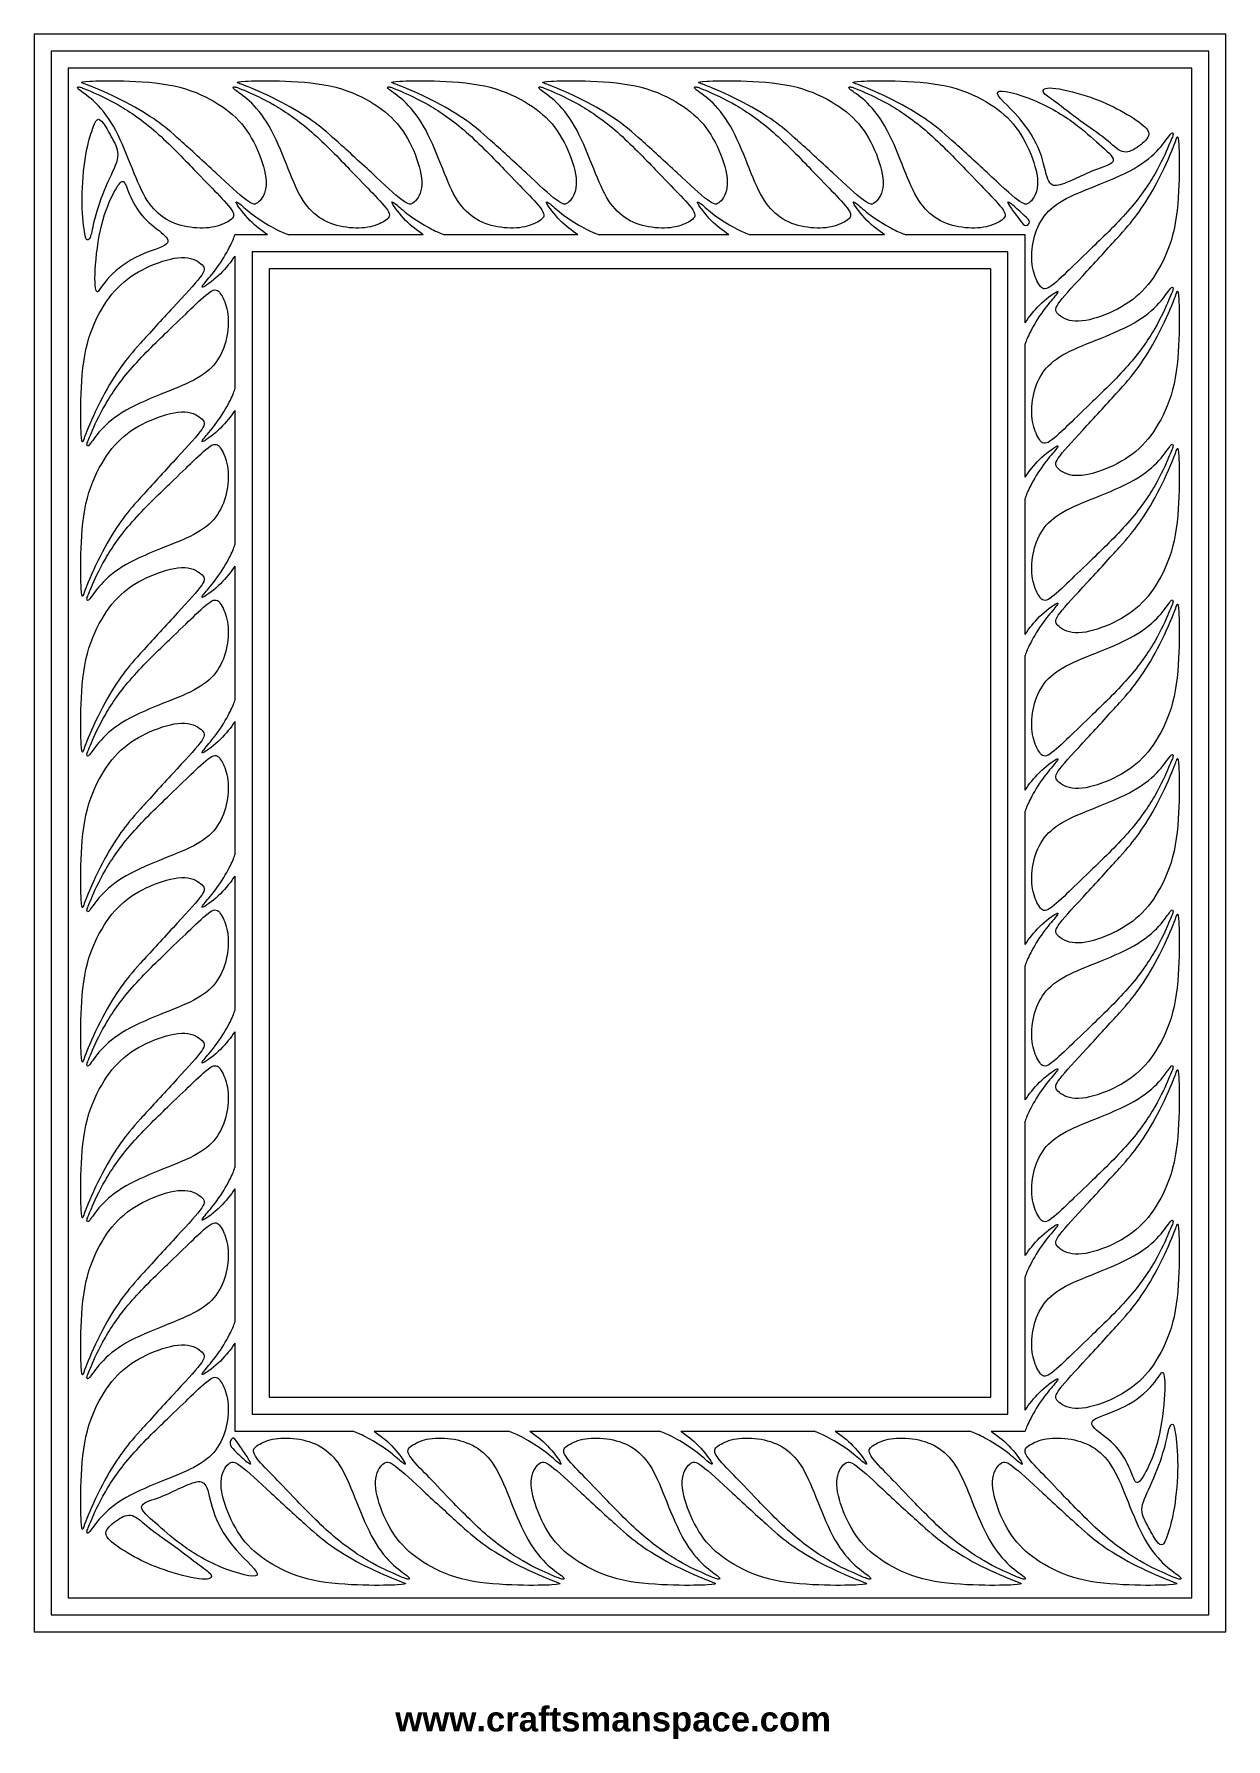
# Model space of a CAD drawing. Header units: millimetres. Extents: x -96 to 96, y -17 to 258.
import ezdxf

# ---------------------------------------------------------------- set-up
doc = ezdxf.new("R2010")
doc.units = ezdxf.units.MM
doc.header["$MEASUREMENT"] = 0
doc.layers.add('Layer 1', color=7, linetype='Continuous')

msp = doc.modelspace()

# ---------------------------------------------------------------- texts
at = {"insert": (-37.95, -11.82), "char_height": 4, "width": 87.2618, "attachment_point": 1}
msp.add_mtext('{\\fArial|b1|i0|c0|p34;www.craftsmanspace.com}', dxfattribs=at)

# ---------------------------------------------------------------- linework, layer by layer
at = {"layer": 'Layer 1', "lineweight": 20}
for points in [[(-96.15, 0.21), (95.84, 0.21), (95.84, 257.76), (-96.15, 257.76), (-96.15, 0.21)], [(-93.4, 2.96), (93.09, 2.96), (93.09, 255.01), (-93.4, 255.01), (-93.4, 2.96)], [(-90.65, 5.72), (90.34, 5.72), (90.34, 252.25), (-90.65, 252.25), (-90.65, 5.72)], [(-61.05, 35.31), (60.74, 35.31), (60.74, 222.66), (-61.05, 222.66), (-61.05, 35.31)], [(-58.3, 38.06), (57.99, 38.06), (57.99, 219.91), (-58.3, 219.91), (-58.3, 38.06)]]:
    msp.add_lwpolyline(points, close=True, dxfattribs=at)
for points, knots in [([(-72.59, 240.61), (-71.02, 239.2), (-68.84, 237.21), (-66.86, 235.38), (-66.86, 235.38), (-64.89, 233.54), (-63.1, 231.87), (-62, 231.04), (-62, 231.04), (-60.9, 230.2), (-60.49, 230.22), (-59.98, 230.7), (-59.98, 230.7), (-59.47, 231.18), (-58.86, 232.12), (-58.79, 233.49), (-58.79, 233.49), (-58.72, 234.85), (-59.18, 236.64), (-59.88, 238.39), (-59.88, 238.39), (-60.58, 240.13), (-61.51, 241.85), (-62.71, 243.27), (-62.71, 243.27), (-63.9, 244.7), (-65.36, 245.84), (-67.14, 246.88), (-67.14, 246.88), (-68.92, 247.92), (-71.02, 248.85), (-73.6, 249.41), (-73.6, 249.41), (-76.17, 249.97), (-79.23, 250.15), (-81.72, 250.22), (-81.72, 250.22), (-84.2, 250.28), (-86.11, 250.23), (-87.2, 250.17), (-87.2, 250.17), (-88.29, 250.11), (-88.57, 250.04), (-88.51, 249.95), (-88.51, 249.95), (-88.46, 249.87), (-88.07, 249.77), (-86.77, 249.24), (-86.77, 249.24), (-85.47, 248.72), (-83.26, 247.76), (-81.33, 246.76), (-81.33, 246.76), (-79.4, 245.75), (-77.75, 244.71), (-76.44, 243.78), (-76.44, 243.78), (-75.13, 242.84), (-74.16, 242.02), (-72.59, 240.61)], [0, 0, 0, 0, 0.0625, 0.0625, 0.0625, 0.0625, 0.125, 0.125, 0.125, 0.125, 0.1875, 0.1875, 0.1875, 0.1875, 0.25, 0.25, 0.25, 0.25, 0.3125, 0.3125, 0.3125, 0.3125, 0.375, 0.375, 0.375, 0.375, 0.4375, 0.4375, 0.4375, 0.4375, 0.5, 0.5, 0.5, 0.5, 0.5625, 0.5625, 0.5625, 0.5625, 0.625, 0.625, 0.625, 0.625, 0.6875, 0.6875, 0.6875, 0.6875, 0.75, 0.75, 0.75, 0.75, 0.8125, 0.8125, 0.8125, 0.8125, 0.875, 0.875, 0.875, 0.875, 1, 1, 1, 1]), ([(-47.5, 240.61), (-45.92, 239.2), (-43.75, 237.21), (-41.77, 235.38), (-41.77, 235.38), (-39.79, 233.54), (-38.01, 231.87), (-36.91, 231.04), (-36.91, 231.04), (-35.81, 230.2), (-35.4, 230.22), (-34.89, 230.7), (-34.89, 230.7), (-34.38, 231.18), (-33.77, 232.12), (-33.7, 233.49), (-33.7, 233.49), (-33.63, 234.85), (-34.09, 236.64), (-34.79, 238.39), (-34.79, 238.39), (-35.48, 240.13), (-36.42, 241.85), (-37.61, 243.27), (-37.61, 243.27), (-38.81, 244.7), (-40.27, 245.84), (-42.04, 246.88), (-42.04, 246.88), (-43.82, 247.92), (-45.92, 248.85), (-48.5, 249.41), (-48.5, 249.41), (-51.08, 249.97), (-54.14, 250.15), (-56.62, 250.22), (-56.62, 250.22), (-59.11, 250.28), (-61.01, 250.23), (-62.1, 250.17), (-62.1, 250.17), (-63.2, 250.11), (-63.48, 250.04), (-63.42, 249.95), (-63.42, 249.95), (-63.37, 249.87), (-62.98, 249.77), (-61.68, 249.24), (-61.68, 249.24), (-60.38, 248.72), (-58.17, 247.76), (-56.24, 246.76), (-56.24, 246.76), (-54.31, 245.75), (-52.66, 244.71), (-51.35, 243.78), (-51.35, 243.78), (-50.04, 242.84), (-49.07, 242.02), (-47.5, 240.61)], [0, 0, 0, 0, 0.0625, 0.0625, 0.0625, 0.0625, 0.125, 0.125, 0.125, 0.125, 0.1875, 0.1875, 0.1875, 0.1875, 0.25, 0.25, 0.25, 0.25, 0.3125, 0.3125, 0.3125, 0.3125, 0.375, 0.375, 0.375, 0.375, 0.4375, 0.4375, 0.4375, 0.4375, 0.5, 0.5, 0.5, 0.5, 0.5625, 0.5625, 0.5625, 0.5625, 0.625, 0.625, 0.625, 0.625, 0.6875, 0.6875, 0.6875, 0.6875, 0.75, 0.75, 0.75, 0.75, 0.8125, 0.8125, 0.8125, 0.8125, 0.875, 0.875, 0.875, 0.875, 1, 1, 1, 1]), ([(-22.61, 240.61), (-21.03, 239.2), (-18.86, 237.21), (-16.88, 235.38), (-16.88, 235.38), (-14.9, 233.54), (-13.12, 231.87), (-12.02, 231.04), (-12.02, 231.04), (-10.92, 230.2), (-10.51, 230.22), (-10, 230.7), (-10, 230.7), (-9.49, 231.18), (-8.88, 232.12), (-8.81, 233.49), (-8.81, 233.49), (-8.74, 234.85), (-9.2, 236.64), (-9.9, 238.39), (-9.9, 238.39), (-10.59, 240.13), (-11.53, 241.85), (-12.72, 243.27), (-12.72, 243.27), (-13.92, 244.7), (-15.38, 245.84), (-17.15, 246.88), (-17.15, 246.88), (-18.93, 247.92), (-21.03, 248.85), (-23.61, 249.41), (-23.61, 249.41), (-26.19, 249.97), (-29.25, 250.15), (-31.73, 250.22), (-31.73, 250.22), (-34.22, 250.28), (-36.12, 250.23), (-37.22, 250.17), (-37.22, 250.17), (-38.31, 250.11), (-38.59, 250.04), (-38.53, 249.95), (-38.53, 249.95), (-38.48, 249.87), (-38.09, 249.77), (-36.79, 249.24), (-36.79, 249.24), (-35.49, 248.72), (-33.28, 247.76), (-31.35, 246.76), (-31.35, 246.76), (-29.42, 245.75), (-27.77, 244.71), (-26.46, 243.78), (-26.46, 243.78), (-25.15, 242.84), (-24.18, 242.02), (-22.61, 240.61)], [0, 0, 0, 0, 0.0625, 0.0625, 0.0625, 0.0625, 0.125, 0.125, 0.125, 0.125, 0.1875, 0.1875, 0.1875, 0.1875, 0.25, 0.25, 0.25, 0.25, 0.3125, 0.3125, 0.3125, 0.3125, 0.375, 0.375, 0.375, 0.375, 0.4375, 0.4375, 0.4375, 0.4375, 0.5, 0.5, 0.5, 0.5, 0.5625, 0.5625, 0.5625, 0.5625, 0.625, 0.625, 0.625, 0.625, 0.6875, 0.6875, 0.6875, 0.6875, 0.75, 0.75, 0.75, 0.75, 0.8125, 0.8125, 0.8125, 0.8125, 0.875, 0.875, 0.875, 0.875, 1, 1, 1, 1]), ([(1.73, 240.61), (3.3, 239.2), (5.47, 237.21), (7.45, 235.38), (7.45, 235.38), (9.43, 233.54), (11.21, 231.87), (12.31, 231.04), (12.31, 231.04), (13.41, 230.2), (13.82, 230.22), (14.33, 230.7), (14.33, 230.7), (14.84, 231.18), (15.45, 232.12), (15.52, 233.49), (15.52, 233.49), (15.6, 234.85), (15.13, 236.64), (14.44, 238.39), (14.44, 238.39), (13.74, 240.13), (12.8, 241.85), (11.61, 243.27), (11.61, 243.27), (10.41, 244.7), (8.96, 245.84), (7.18, 246.88), (7.18, 246.88), (5.4, 247.92), (3.3, 248.85), (0.72, 249.41), (0.72, 249.41), (-1.86, 249.97), (-4.92, 250.15), (-7.4, 250.22), (-7.4, 250.22), (-9.88, 250.28), (-11.79, 250.23), (-12.88, 250.17), (-12.88, 250.17), (-13.98, 250.11), (-14.26, 250.04), (-14.2, 249.95), (-14.2, 249.95), (-14.15, 249.87), (-13.76, 249.77), (-12.46, 249.24), (-12.46, 249.24), (-11.16, 248.72), (-8.95, 247.76), (-7.02, 246.76), (-7.02, 246.76), (-5.09, 245.75), (-3.44, 244.71), (-2.13, 243.78), (-2.13, 243.78), (-0.82, 242.84), (0.15, 242.02), (1.73, 240.61)], [0, 0, 0, 0, 0.0625, 0.0625, 0.0625, 0.0625, 0.125, 0.125, 0.125, 0.125, 0.1875, 0.1875, 0.1875, 0.1875, 0.25, 0.25, 0.25, 0.25, 0.3125, 0.3125, 0.3125, 0.3125, 0.375, 0.375, 0.375, 0.375, 0.4375, 0.4375, 0.4375, 0.4375, 0.5, 0.5, 0.5, 0.5, 0.5625, 0.5625, 0.5625, 0.5625, 0.625, 0.625, 0.625, 0.625, 0.6875, 0.6875, 0.6875, 0.6875, 0.75, 0.75, 0.75, 0.75, 0.8125, 0.8125, 0.8125, 0.8125, 0.875, 0.875, 0.875, 0.875, 1, 1, 1, 1]), ([(26.82, 240.61), (28.39, 239.2), (30.56, 237.21), (32.54, 235.38), (32.54, 235.38), (34.52, 233.54), (36.31, 231.87), (37.4, 231.04), (37.4, 231.04), (38.5, 230.2), (38.92, 230.22), (39.43, 230.7), (39.43, 230.7), (39.94, 231.18), (40.54, 232.12), (40.62, 233.49), (40.62, 233.49), (40.69, 234.85), (40.23, 236.64), (39.53, 238.39), (39.53, 238.39), (38.83, 240.13), (37.9, 241.85), (36.7, 243.27), (36.7, 243.27), (35.51, 244.7), (34.05, 245.84), (32.27, 246.88), (32.27, 246.88), (30.49, 247.92), (28.39, 248.85), (25.81, 249.41), (25.81, 249.41), (23.23, 249.97), (20.17, 250.15), (17.69, 250.22), (17.69, 250.22), (15.21, 250.28), (13.3, 250.23), (12.21, 250.17), (12.21, 250.17), (11.12, 250.11), (10.84, 250.04), (10.89, 249.95), (10.89, 249.95), (10.95, 249.87), (11.34, 249.77), (12.63, 249.24), (12.63, 249.24), (13.93, 248.72), (16.14, 247.76), (18.07, 246.76), (18.07, 246.76), (20, 245.75), (21.65, 244.71), (22.96, 243.78), (22.96, 243.78), (24.28, 242.84), (25.25, 242.02), (26.82, 240.61)], [0, 0, 0, 0, 0.0625, 0.0625, 0.0625, 0.0625, 0.125, 0.125, 0.125, 0.125, 0.1875, 0.1875, 0.1875, 0.1875, 0.25, 0.25, 0.25, 0.25, 0.3125, 0.3125, 0.3125, 0.3125, 0.375, 0.375, 0.375, 0.375, 0.4375, 0.4375, 0.4375, 0.4375, 0.5, 0.5, 0.5, 0.5, 0.5625, 0.5625, 0.5625, 0.5625, 0.625, 0.625, 0.625, 0.625, 0.6875, 0.6875, 0.6875, 0.6875, 0.75, 0.75, 0.75, 0.75, 0.8125, 0.8125, 0.8125, 0.8125, 0.875, 0.875, 0.875, 0.875, 1, 1, 1, 1]), ([(51.71, 240.61), (53.28, 239.2), (55.45, 237.21), (57.43, 235.38), (57.43, 235.38), (59.41, 233.54), (61.2, 231.87), (62.29, 231.04), (62.29, 231.04), (63.39, 230.2), (63.81, 230.22), (64.32, 230.7), (64.32, 230.7), (64.83, 231.18), (65.43, 232.12), (65.51, 233.49), (65.51, 233.49), (65.58, 234.85), (65.12, 236.64), (64.42, 238.39), (64.42, 238.39), (63.72, 240.13), (62.79, 241.85), (61.59, 243.27), (61.59, 243.27), (60.39, 244.7), (58.94, 245.84), (57.16, 246.88), (57.16, 246.88), (55.38, 247.92), (53.28, 248.85), (50.7, 249.41), (50.7, 249.41), (48.12, 249.97), (45.06, 250.15), (42.58, 250.22), (42.58, 250.22), (40.1, 250.28), (38.19, 250.23), (37.1, 250.17), (37.1, 250.17), (36.01, 250.11), (35.73, 250.04), (35.78, 249.95), (35.78, 249.95), (35.84, 249.87), (36.23, 249.77), (37.52, 249.24), (37.52, 249.24), (38.82, 248.72), (41.03, 247.76), (42.96, 246.76), (42.96, 246.76), (44.89, 245.75), (46.54, 244.71), (47.85, 243.78), (47.85, 243.78), (49.17, 242.84), (50.14, 242.02), (51.71, 240.61)], [0, 0, 0, 0, 0.0625, 0.0625, 0.0625, 0.0625, 0.125, 0.125, 0.125, 0.125, 0.1875, 0.1875, 0.1875, 0.1875, 0.25, 0.25, 0.25, 0.25, 0.3125, 0.3125, 0.3125, 0.3125, 0.375, 0.375, 0.375, 0.375, 0.4375, 0.4375, 0.4375, 0.4375, 0.5, 0.5, 0.5, 0.5, 0.5625, 0.5625, 0.5625, 0.5625, 0.625, 0.625, 0.625, 0.625, 0.6875, 0.6875, 0.6875, 0.6875, 0.75, 0.75, 0.75, 0.75, 0.8125, 0.8125, 0.8125, 0.8125, 0.875, 0.875, 0.875, 0.875, 1, 1, 1, 1]), ([(-70.41, 235.96), (-72.06, 237.68), (-74.35, 240.07), (-76.51, 241.96), (-76.51, 241.96), (-78.66, 243.85), (-80.68, 245.23), (-82.51, 246.29), (-82.51, 246.29), (-84.33, 247.34), (-85.97, 248.07), (-87.05, 248.54), (-87.05, 248.54), (-88.12, 249.01), (-88.63, 249.21), (-88.93, 249.24), (-88.93, 249.24), (-89.22, 249.28), (-89.31, 249.13), (-88.9, 248.79), (-88.9, 248.79), (-88.5, 248.45), (-87.6, 247.92), (-86.58, 246.98), (-86.58, 246.98), (-85.56, 246.05), (-84.42, 244.71), (-83.39, 242.91), (-83.39, 242.91), (-82.35, 241.11), (-81.43, 238.84), (-80.61, 236.79), (-80.61, 236.79), (-79.79, 234.74), (-79.08, 232.92), (-78.24, 231.48), (-78.24, 231.48), (-77.4, 230.03), (-76.44, 228.97), (-75.3, 228.2), (-75.3, 228.2), (-74.16, 227.42), (-72.84, 226.95), (-71.46, 226.7), (-71.46, 226.7), (-70.09, 226.45), (-68.67, 226.43), (-67.51, 226.62), (-67.51, 226.62), (-66.34, 226.82), (-65.43, 227.23), (-64.79, 227.62), (-64.79, 227.62), (-64.16, 228.01), (-63.79, 228.37), (-64.16, 229.12), (-64.16, 229.12), (-64.53, 229.87), (-65.64, 231.01), (-66.69, 232.1), (-66.69, 232.1), (-67.75, 233.19), (-68.76, 234.24), (-70.41, 235.96)], [0, 0, 0, 0, 0.058824, 0.058824, 0.058824, 0.058824, 0.117647, 0.117647, 0.117647, 0.117647, 0.176471, 0.176471, 0.176471, 0.176471, 0.235294, 0.235294, 0.235294, 0.235294, 0.294118, 0.294118, 0.294118, 0.294118, 0.352941, 0.352941, 0.352941, 0.352941, 0.411765, 0.411765, 0.411765, 0.411765, 0.470588, 0.470588, 0.470588, 0.470588, 0.529412, 0.529412, 0.529412, 0.529412, 0.588235, 0.588235, 0.588235, 0.588235, 0.647059, 0.647059, 0.647059, 0.647059, 0.705882, 0.705882, 0.705882, 0.705882, 0.764706, 0.764706, 0.764706, 0.764706, 0.823529, 0.823529, 0.823529, 0.823529, 0.882353, 0.882353, 0.882353, 0.882353, 1, 1, 1, 1]), ([(-45.32, 235.96), (-46.97, 237.68), (-49.26, 240.07), (-51.42, 241.96), (-51.42, 241.96), (-53.57, 243.85), (-55.59, 245.23), (-57.41, 246.29), (-57.41, 246.29), (-59.24, 247.34), (-60.88, 248.07), (-61.95, 248.54), (-61.95, 248.54), (-63.03, 249.01), (-63.54, 249.21), (-63.83, 249.24), (-63.83, 249.24), (-64.13, 249.28), (-64.22, 249.13), (-63.81, 248.79), (-63.81, 248.79), (-63.4, 248.45), (-62.51, 247.92), (-61.49, 246.98), (-61.49, 246.98), (-60.47, 246.05), (-59.32, 244.71), (-58.29, 242.91), (-58.29, 242.91), (-57.26, 241.11), (-56.34, 238.84), (-55.52, 236.79), (-55.52, 236.79), (-54.7, 234.74), (-53.98, 232.92), (-53.15, 231.48), (-53.15, 231.48), (-52.31, 230.03), (-51.35, 228.97), (-50.21, 228.2), (-50.21, 228.2), (-49.07, 227.42), (-47.74, 226.95), (-46.37, 226.7), (-46.37, 226.7), (-45, 226.45), (-43.58, 226.43), (-42.41, 226.62), (-42.41, 226.62), (-41.25, 226.82), (-40.34, 227.23), (-39.7, 227.62), (-39.7, 227.62), (-39.06, 228.01), (-38.7, 228.37), (-39.07, 229.12), (-39.07, 229.12), (-39.44, 229.87), (-40.55, 231.01), (-41.6, 232.1), (-41.6, 232.1), (-42.66, 233.19), (-43.67, 234.24), (-45.32, 235.96)], [0, 0, 0, 0, 0.058824, 0.058824, 0.058824, 0.058824, 0.117647, 0.117647, 0.117647, 0.117647, 0.176471, 0.176471, 0.176471, 0.176471, 0.235294, 0.235294, 0.235294, 0.235294, 0.294118, 0.294118, 0.294118, 0.294118, 0.352941, 0.352941, 0.352941, 0.352941, 0.411765, 0.411765, 0.411765, 0.411765, 0.470588, 0.470588, 0.470588, 0.470588, 0.529412, 0.529412, 0.529412, 0.529412, 0.588235, 0.588235, 0.588235, 0.588235, 0.647059, 0.647059, 0.647059, 0.647059, 0.705882, 0.705882, 0.705882, 0.705882, 0.764706, 0.764706, 0.764706, 0.764706, 0.823529, 0.823529, 0.823529, 0.823529, 0.882353, 0.882353, 0.882353, 0.882353, 1, 1, 1, 1]), ([(-20.43, 235.96), (-22.08, 237.68), (-24.37, 240.07), (-26.53, 241.96), (-26.53, 241.96), (-28.68, 243.85), (-30.7, 245.23), (-32.52, 246.29), (-32.52, 246.29), (-34.35, 247.34), (-35.99, 248.07), (-37.06, 248.54), (-37.06, 248.54), (-38.14, 249.01), (-38.65, 249.21), (-38.95, 249.24), (-38.95, 249.24), (-39.24, 249.28), (-39.33, 249.13), (-38.92, 248.79), (-38.92, 248.79), (-38.51, 248.45), (-37.62, 247.92), (-36.6, 246.98), (-36.6, 246.98), (-35.58, 246.05), (-34.44, 244.71), (-33.4, 242.91), (-33.4, 242.91), (-32.37, 241.11), (-31.45, 238.84), (-30.63, 236.79), (-30.63, 236.79), (-29.81, 234.74), (-29.09, 232.92), (-28.26, 231.48), (-28.26, 231.48), (-27.42, 230.03), (-26.46, 228.97), (-25.32, 228.2), (-25.32, 228.2), (-24.18, 227.42), (-22.85, 226.95), (-21.48, 226.7), (-21.48, 226.7), (-20.11, 226.45), (-18.69, 226.43), (-17.53, 226.62), (-17.53, 226.62), (-16.36, 226.82), (-15.45, 227.23), (-14.81, 227.62), (-14.81, 227.62), (-14.17, 228.01), (-13.81, 228.37), (-14.18, 229.12), (-14.18, 229.12), (-14.55, 229.87), (-15.66, 231.01), (-16.71, 232.1), (-16.71, 232.1), (-17.77, 233.19), (-18.78, 234.24), (-20.43, 235.96)], [0, 0, 0, 0, 0.058824, 0.058824, 0.058824, 0.058824, 0.117647, 0.117647, 0.117647, 0.117647, 0.176471, 0.176471, 0.176471, 0.176471, 0.235294, 0.235294, 0.235294, 0.235294, 0.294118, 0.294118, 0.294118, 0.294118, 0.352941, 0.352941, 0.352941, 0.352941, 0.411765, 0.411765, 0.411765, 0.411765, 0.470588, 0.470588, 0.470588, 0.470588, 0.529412, 0.529412, 0.529412, 0.529412, 0.588235, 0.588235, 0.588235, 0.588235, 0.647059, 0.647059, 0.647059, 0.647059, 0.705882, 0.705882, 0.705882, 0.705882, 0.764706, 0.764706, 0.764706, 0.764706, 0.823529, 0.823529, 0.823529, 0.823529, 0.882353, 0.882353, 0.882353, 0.882353, 1, 1, 1, 1]), ([(3.91, 235.96), (2.25, 237.68), (-0.04, 240.07), (-2.19, 241.96), (-2.19, 241.96), (-4.35, 243.85), (-6.36, 245.23), (-8.19, 246.29), (-8.19, 246.29), (-10.02, 247.34), (-11.66, 248.07), (-12.73, 248.54), (-12.73, 248.54), (-13.81, 249.01), (-14.32, 249.21), (-14.61, 249.24), (-14.61, 249.24), (-14.91, 249.28), (-15, 249.13), (-14.59, 248.79), (-14.59, 248.79), (-14.18, 248.45), (-13.28, 247.92), (-12.26, 246.98), (-12.26, 246.98), (-11.24, 246.05), (-10.1, 244.71), (-9.07, 242.91), (-9.07, 242.91), (-8.04, 241.11), (-7.12, 238.84), (-6.3, 236.79), (-6.3, 236.79), (-5.48, 234.74), (-4.76, 232.92), (-3.92, 231.48), (-3.92, 231.48), (-3.09, 230.03), (-2.13, 228.97), (-0.99, 228.2), (-0.99, 228.2), (0.15, 227.42), (1.48, 226.95), (2.85, 226.7), (2.85, 226.7), (4.22, 226.45), (5.64, 226.43), (6.81, 226.62), (6.81, 226.62), (7.97, 226.82), (8.88, 227.23), (9.52, 227.62), (9.52, 227.62), (10.16, 228.01), (10.52, 228.37), (10.15, 229.12), (10.15, 229.12), (9.78, 229.87), (8.68, 231.01), (7.62, 232.1), (7.62, 232.1), (6.56, 233.19), (5.56, 234.24), (3.91, 235.96)], [0, 0, 0, 0, 0.058824, 0.058824, 0.058824, 0.058824, 0.117647, 0.117647, 0.117647, 0.117647, 0.176471, 0.176471, 0.176471, 0.176471, 0.235294, 0.235294, 0.235294, 0.235294, 0.294118, 0.294118, 0.294118, 0.294118, 0.352941, 0.352941, 0.352941, 0.352941, 0.411765, 0.411765, 0.411765, 0.411765, 0.470588, 0.470588, 0.470588, 0.470588, 0.529412, 0.529412, 0.529412, 0.529412, 0.588235, 0.588235, 0.588235, 0.588235, 0.647059, 0.647059, 0.647059, 0.647059, 0.705882, 0.705882, 0.705882, 0.705882, 0.764706, 0.764706, 0.764706, 0.764706, 0.823529, 0.823529, 0.823529, 0.823529, 0.882353, 0.882353, 0.882353, 0.882353, 1, 1, 1, 1]), ([(29, 235.96), (27.35, 237.68), (25.05, 240.07), (22.9, 241.96), (22.9, 241.96), (20.74, 243.85), (18.73, 245.23), (16.9, 246.29), (16.9, 246.29), (15.07, 247.34), (13.44, 248.07), (12.36, 248.54), (12.36, 248.54), (11.29, 249.01), (10.78, 249.21), (10.48, 249.24), (10.48, 249.24), (10.18, 249.28), (10.1, 249.13), (10.5, 248.79), (10.5, 248.79), (10.91, 248.45), (11.81, 247.92), (12.83, 246.98), (12.83, 246.98), (13.85, 246.05), (14.99, 244.71), (16.02, 242.91), (16.02, 242.91), (17.05, 241.11), (17.98, 238.84), (18.79, 236.79), (18.79, 236.79), (19.61, 234.74), (20.33, 232.92), (21.17, 231.48), (21.17, 231.48), (22.01, 230.03), (22.97, 228.97), (24.11, 228.2), (24.11, 228.2), (25.25, 227.42), (26.57, 226.95), (27.94, 226.7), (27.94, 226.7), (29.31, 226.45), (30.73, 226.43), (31.9, 226.62), (31.9, 226.62), (33.06, 226.82), (33.98, 227.23), (34.61, 227.62), (34.61, 227.62), (35.25, 228.01), (35.61, 228.37), (35.24, 229.12), (35.24, 229.12), (34.87, 229.87), (33.77, 231.01), (32.71, 232.1), (32.71, 232.1), (31.66, 233.19), (30.65, 234.24), (29, 235.96)], [0, 0, 0, 0, 0.058824, 0.058824, 0.058824, 0.058824, 0.117647, 0.117647, 0.117647, 0.117647, 0.176471, 0.176471, 0.176471, 0.176471, 0.235294, 0.235294, 0.235294, 0.235294, 0.294118, 0.294118, 0.294118, 0.294118, 0.352941, 0.352941, 0.352941, 0.352941, 0.411765, 0.411765, 0.411765, 0.411765, 0.470588, 0.470588, 0.470588, 0.470588, 0.529412, 0.529412, 0.529412, 0.529412, 0.588235, 0.588235, 0.588235, 0.588235, 0.647059, 0.647059, 0.647059, 0.647059, 0.705882, 0.705882, 0.705882, 0.705882, 0.764706, 0.764706, 0.764706, 0.764706, 0.823529, 0.823529, 0.823529, 0.823529, 0.882353, 0.882353, 0.882353, 0.882353, 1, 1, 1, 1]), ([(53.89, 235.96), (52.24, 237.68), (49.94, 240.07), (47.79, 241.96), (47.79, 241.96), (45.63, 243.85), (43.62, 245.23), (41.79, 246.29), (41.79, 246.29), (39.96, 247.34), (38.33, 248.07), (37.25, 248.54), (37.25, 248.54), (36.18, 249.01), (35.67, 249.21), (35.37, 249.24), (35.37, 249.24), (35.07, 249.28), (34.99, 249.13), (35.39, 248.79), (35.39, 248.79), (35.8, 248.45), (36.7, 247.92), (37.72, 246.98), (37.72, 246.98), (38.74, 246.05), (39.88, 244.71), (40.91, 242.91), (40.91, 242.91), (41.94, 241.11), (42.87, 238.84), (43.68, 236.79), (43.68, 236.79), (44.5, 234.74), (45.22, 232.92), (46.06, 231.48), (46.06, 231.48), (46.9, 230.03), (47.85, 228.97), (49, 228.2), (49, 228.2), (50.14, 227.42), (51.46, 226.95), (52.83, 226.7), (52.83, 226.7), (54.2, 226.45), (55.62, 226.43), (56.79, 226.62), (56.79, 226.62), (57.95, 226.82), (58.87, 227.23), (59.5, 227.62), (59.5, 227.62), (60.14, 228.01), (60.5, 228.37), (60.13, 229.12), (60.13, 229.12), (59.76, 229.87), (58.66, 231.01), (57.6, 232.1), (57.6, 232.1), (56.55, 233.19), (55.54, 234.24), (53.89, 235.96)], [0, 0, 0, 0, 0.058824, 0.058824, 0.058824, 0.058824, 0.117647, 0.117647, 0.117647, 0.117647, 0.176471, 0.176471, 0.176471, 0.176471, 0.235294, 0.235294, 0.235294, 0.235294, 0.294118, 0.294118, 0.294118, 0.294118, 0.352941, 0.352941, 0.352941, 0.352941, 0.411765, 0.411765, 0.411765, 0.411765, 0.470588, 0.470588, 0.470588, 0.470588, 0.529412, 0.529412, 0.529412, 0.529412, 0.588235, 0.588235, 0.588235, 0.588235, 0.647059, 0.647059, 0.647059, 0.647059, 0.705882, 0.705882, 0.705882, 0.705882, 0.764706, 0.764706, 0.764706, 0.764706, 0.823529, 0.823529, 0.823529, 0.823529, 0.882353, 0.882353, 0.882353, 0.882353, 1, 1, 1, 1]), ([(75.42, 240.02), (74.24, 241.06), (73.04, 242.2), (71.34, 243.45), (71.34, 243.45), (69.64, 244.7), (67.44, 246.06), (64.89, 247.11), (64.89, 247.11), (62.35, 248.17), (59.46, 248.92), (59.08, 248.42), (59.08, 248.42), (58.71, 247.91), (60.84, 246.15), (62.46, 244.31), (62.46, 244.31), (64.09, 242.48), (65.2, 240.58), (65.88, 238.79), (65.88, 238.79), (66.55, 236.99), (66.79, 235.3), (67.17, 234.36), (67.17, 234.36), (67.55, 233.42), (68.06, 233.24), (68.84, 233.39), (68.84, 233.39), (69.63, 233.54), (70.68, 234.02), (71.76, 234.52), (71.76, 234.52), (72.84, 235.03), (73.94, 235.55), (75.14, 235.99), (75.14, 235.99), (76.33, 236.42), (77.63, 236.76), (77.69, 237.4), (77.69, 237.4), (77.76, 238.04), (76.6, 238.98), (75.42, 240.02)], [0, 0, 0, 0, 0.083333, 0.083333, 0.083333, 0.083333, 0.166667, 0.166667, 0.166667, 0.166667, 0.25, 0.25, 0.25, 0.25, 0.333333, 0.333333, 0.333333, 0.333333, 0.416667, 0.416667, 0.416667, 0.416667, 0.5, 0.5, 0.5, 0.5, 0.583333, 0.583333, 0.583333, 0.583333, 0.666667, 0.666667, 0.666667, 0.666667, 0.75, 0.75, 0.75, 0.75, 0.833333, 0.833333, 0.833333, 0.833333, 1, 1, 1, 1]), ([(82.2, 243.32), (81.26, 244.05), (79.81, 244.95), (78.3, 245.74), (78.3, 245.74), (76.79, 246.53), (75.21, 247.21), (73.32, 247.82), (73.32, 247.82), (71.42, 248.43), (69.2, 248.97), (67.92, 249.06), (67.92, 249.06), (66.63, 249.16), (66.27, 248.81), (66.45, 248.41), (66.45, 248.41), (66.64, 248.01), (67.37, 247.56), (68.44, 246.77), (68.44, 246.77), (69.5, 245.98), (70.9, 244.85), (72.35, 243.79), (72.35, 243.79), (73.8, 242.73), (75.3, 241.75), (76.44, 240.83), (76.44, 240.83), (77.58, 239.91), (78.37, 239.06), (79.16, 238.82), (79.16, 238.82), (79.94, 238.58), (80.73, 238.95), (81.54, 239.49), (81.54, 239.49), (82.35, 240.03), (83.18, 240.74), (83.38, 241.38), (83.38, 241.38), (83.58, 242.02), (83.14, 242.59), (82.2, 243.32)], [0, 0, 0, 0, 0.083333, 0.083333, 0.083333, 0.083333, 0.166667, 0.166667, 0.166667, 0.166667, 0.25, 0.25, 0.25, 0.25, 0.333333, 0.333333, 0.333333, 0.333333, 0.416667, 0.416667, 0.416667, 0.416667, 0.5, 0.5, 0.5, 0.5, 0.583333, 0.583333, 0.583333, 0.583333, 0.666667, 0.666667, 0.666667, 0.666667, 0.75, 0.75, 0.75, 0.75, 0.833333, 0.833333, 0.833333, 0.833333, 1, 1, 1, 1]), ([(-86.88, 242.08), (-87.2, 241.1), (-87.58, 239.82), (-87.88, 237.93), (-87.88, 237.93), (-88.18, 236.04), (-88.41, 233.55), (-88.42, 231.3), (-88.42, 231.3), (-88.43, 229.05), (-88.21, 227.03), (-88.04, 225.92), (-88.04, 225.92), (-87.87, 224.81), (-87.75, 224.61), (-87.58, 224.59), (-87.58, 224.59), (-87.41, 224.58), (-87.19, 224.76), (-87, 225.39), (-87, 225.39), (-86.82, 226.01), (-86.68, 227.08), (-86.23, 228.62), (-86.23, 228.62), (-85.79, 230.17), (-85.05, 232.18), (-84.31, 233.85), (-84.31, 233.85), (-83.57, 235.52), (-82.83, 236.84), (-82.7, 237.95), (-82.7, 237.95), (-82.56, 239.05), (-83.04, 239.94), (-83.53, 240.87), (-83.53, 240.87), (-84.03, 241.8), (-84.55, 242.77), (-84.98, 243.36), (-84.98, 243.36), (-85.4, 243.96), (-85.73, 244.18), (-86.02, 243.95), (-86.02, 243.95), (-86.31, 243.73), (-86.57, 243.06), (-86.88, 242.08)], [0, 0, 0, 0, 0.076923, 0.076923, 0.076923, 0.076923, 0.153846, 0.153846, 0.153846, 0.153846, 0.230769, 0.230769, 0.230769, 0.230769, 0.307692, 0.307692, 0.307692, 0.307692, 0.384615, 0.384615, 0.384615, 0.384615, 0.461538, 0.461538, 0.461538, 0.461538, 0.538462, 0.538462, 0.538462, 0.538462, 0.615385, 0.615385, 0.615385, 0.615385, 0.692308, 0.692308, 0.692308, 0.692308, 0.769231, 0.769231, 0.769231, 0.769231, 0.846154, 0.846154, 0.846154, 0.846154, 1, 1, 1, 1]), ([(74.04, 223.1), (75.76, 224.75), (78.16, 227.04), (80.04, 229.2), (80.04, 229.2), (81.93, 231.35), (83.32, 233.37), (84.37, 235.19), (84.37, 235.19), (85.43, 237.02), (86.16, 238.66), (86.62, 239.73), (86.62, 239.73), (87.09, 240.81), (87.3, 241.32), (87.33, 241.61), (87.33, 241.61), (87.36, 241.91), (87.21, 242), (86.87, 241.59), (86.87, 241.59), (86.53, 241.18), (86, 240.28), (85.06, 239.26), (85.06, 239.26), (84.13, 238.25), (82.79, 237.1), (80.99, 236.07), (80.99, 236.07), (79.19, 235.04), (76.92, 234.12), (74.87, 233.3), (74.87, 233.3), (72.83, 232.48), (71.01, 231.76), (69.56, 230.93), (69.56, 230.93), (68.12, 230.09), (67.05, 229.13), (66.28, 227.99), (66.28, 227.99), (65.51, 226.85), (65.03, 225.52), (64.78, 224.15), (64.78, 224.15), (64.54, 222.78), (64.51, 221.36), (64.71, 220.19), (64.71, 220.19), (64.9, 219.03), (65.31, 218.12), (65.7, 217.48), (65.7, 217.48), (66.09, 216.84), (66.45, 216.48), (67.2, 216.85), (67.2, 216.85), (67.95, 217.22), (69.09, 218.32), (70.18, 219.38), (70.18, 219.38), (71.27, 220.44), (72.32, 221.44), (74.04, 223.1)], [0, 0, 0, 0, 0.058824, 0.058824, 0.058824, 0.058824, 0.117647, 0.117647, 0.117647, 0.117647, 0.176471, 0.176471, 0.176471, 0.176471, 0.235294, 0.235294, 0.235294, 0.235294, 0.294118, 0.294118, 0.294118, 0.294118, 0.352941, 0.352941, 0.352941, 0.352941, 0.411765, 0.411765, 0.411765, 0.411765, 0.470588, 0.470588, 0.470588, 0.470588, 0.529412, 0.529412, 0.529412, 0.529412, 0.588235, 0.588235, 0.588235, 0.588235, 0.647059, 0.647059, 0.647059, 0.647059, 0.705882, 0.705882, 0.705882, 0.705882, 0.764706, 0.764706, 0.764706, 0.764706, 0.823529, 0.823529, 0.823529, 0.823529, 0.882353, 0.882353, 0.882353, 0.882353, 1, 1, 1, 1]), ([(78.69, 225.27), (77.28, 223.7), (75.29, 221.53), (73.46, 219.55), (73.46, 219.55), (71.63, 217.57), (69.95, 215.79), (69.12, 214.69), (69.12, 214.69), (68.29, 213.59), (68.3, 213.18), (68.78, 212.67), (68.78, 212.67), (69.26, 212.16), (70.2, 211.55), (71.57, 211.48), (71.57, 211.48), (72.94, 211.4), (74.72, 211.87), (76.47, 212.56), (76.47, 212.56), (78.22, 213.26), (79.93, 214.2), (81.35, 215.39), (81.35, 215.39), (82.78, 216.59), (83.92, 218.05), (84.96, 219.82), (84.96, 219.82), (86, 221.6), (86.93, 223.7), (87.49, 226.28), (87.49, 226.28), (88.05, 228.86), (88.23, 231.92), (88.3, 234.4), (88.3, 234.4), (88.37, 236.89), (88.32, 238.79), (88.26, 239.88), (88.26, 239.88), (88.2, 240.98), (88.12, 241.26), (88.04, 241.2), (88.04, 241.2), (87.95, 241.15), (87.86, 240.76), (87.33, 239.46), (87.33, 239.46), (86.8, 238.16), (85.84, 235.95), (84.84, 234.02), (84.84, 234.02), (83.84, 232.09), (82.79, 230.44), (81.86, 229.13), (81.86, 229.13), (80.92, 227.82), (80.1, 226.85), (78.69, 225.27)], [0, 0, 0, 0, 0.0625, 0.0625, 0.0625, 0.0625, 0.125, 0.125, 0.125, 0.125, 0.1875, 0.1875, 0.1875, 0.1875, 0.25, 0.25, 0.25, 0.25, 0.3125, 0.3125, 0.3125, 0.3125, 0.375, 0.375, 0.375, 0.375, 0.4375, 0.4375, 0.4375, 0.4375, 0.5, 0.5, 0.5, 0.5, 0.5625, 0.5625, 0.5625, 0.5625, 0.625, 0.625, 0.625, 0.625, 0.6875, 0.6875, 0.6875, 0.6875, 0.75, 0.75, 0.75, 0.75, 0.8125, 0.8125, 0.8125, 0.8125, 0.875, 0.875, 0.875, 0.875, 1, 1, 1, 1]), ([(-83.29, 232.23), (-83.92, 231.04), (-84.7, 229.34), (-85.27, 227.05), (-85.27, 227.05), (-85.84, 224.75), (-86.2, 221.86), (-86.31, 219.77), (-86.31, 219.77), (-86.42, 217.69), (-86.28, 216.4), (-86.02, 216.24), (-86.02, 216.24), (-85.77, 216.08), (-85.4, 217.06), (-84.38, 218.23), (-84.38, 218.23), (-83.36, 219.41), (-81.69, 220.79), (-79.84, 221.74), (-79.84, 221.74), (-78, 222.69), (-75.98, 223.2), (-75.12, 223.73), (-75.12, 223.73), (-74.26, 224.27), (-74.55, 224.82), (-75.35, 225.53), (-75.35, 225.53), (-76.15, 226.23), (-77.46, 227.08), (-78.5, 228.21), (-78.5, 228.21), (-79.53, 229.34), (-80.28, 230.75), (-80.77, 231.89), (-80.77, 231.89), (-81.25, 233.03), (-81.47, 233.9), (-81.82, 234), (-81.82, 234), (-82.17, 234.1), (-82.66, 233.42), (-83.29, 232.23)], [0, 0, 0, 0, 0.083333, 0.083333, 0.083333, 0.083333, 0.166667, 0.166667, 0.166667, 0.166667, 0.25, 0.25, 0.25, 0.25, 0.333333, 0.333333, 0.333333, 0.333333, 0.416667, 0.416667, 0.416667, 0.416667, 0.5, 0.5, 0.5, 0.5, 0.583333, 0.583333, 0.583333, 0.583333, 0.666667, 0.666667, 0.666667, 0.666667, 0.75, 0.75, 0.75, 0.75, 0.833333, 0.833333, 0.833333, 0.833333, 1, 1, 1, 1]), ([(-58.55, 225.41), (-59.51, 226.1), (-60.47, 226.78), (-61.4, 227.74), (-61.4, 227.74), (-62.34, 228.7), (-63.25, 229.94), (-63.51, 230.43), (-63.51, 230.43), (-63.77, 230.93), (-63.38, 230.69), (-62.81, 230.22), (-62.81, 230.22), (-62.24, 229.74), (-61.49, 229.04), (-60.46, 228.3), (-60.46, 228.3), (-59.44, 227.57), (-58.14, 226.8), (-57.2, 226.32), (-57.2, 226.32), (-56.27, 225.83), (-55.7, 225.62), (-55.13, 225.41)], [0, 0, 0, 0, 0.142857, 0.142857, 0.142857, 0.142857, 0.285714, 0.285714, 0.285714, 0.285714, 0.428571, 0.428571, 0.428571, 0.428571, 0.571429, 0.571429, 0.571429, 0.571429, 0.714286, 0.714286, 0.714286, 0.714286, 1, 1, 1, 1]), ([(-33.46, 225.41), (-34.42, 226.1), (-35.37, 226.78), (-36.31, 227.74), (-36.31, 227.74), (-37.24, 228.7), (-38.15, 229.94), (-38.42, 230.43), (-38.42, 230.43), (-38.68, 230.93), (-38.29, 230.69), (-37.72, 230.22), (-37.72, 230.22), (-37.15, 229.74), (-36.39, 229.04), (-35.37, 228.3), (-35.37, 228.3), (-34.34, 227.57), (-33.04, 226.8), (-32.11, 226.32), (-32.11, 226.32), (-31.17, 225.83), (-30.6, 225.62), (-30.03, 225.41)], [0, 0, 0, 0, 0.142857, 0.142857, 0.142857, 0.142857, 0.285714, 0.285714, 0.285714, 0.285714, 0.428571, 0.428571, 0.428571, 0.428571, 0.571429, 0.571429, 0.571429, 0.571429, 0.714286, 0.714286, 0.714286, 0.714286, 1, 1, 1, 1]), ([(-8.57, 225.41), (-9.53, 226.1), (-10.48, 226.78), (-11.42, 227.74), (-11.42, 227.74), (-12.35, 228.7), (-13.26, 229.94), (-13.53, 230.43), (-13.53, 230.43), (-13.79, 230.93), (-13.4, 230.69), (-12.83, 230.22), (-12.83, 230.22), (-12.26, 229.74), (-11.5, 229.04), (-10.48, 228.3), (-10.48, 228.3), (-9.45, 227.57), (-8.15, 226.8), (-7.22, 226.32), (-7.22, 226.32), (-6.28, 225.83), (-5.71, 225.62), (-5.14, 225.41)], [0, 0, 0, 0, 0.142857, 0.142857, 0.142857, 0.142857, 0.285714, 0.285714, 0.285714, 0.285714, 0.428571, 0.428571, 0.428571, 0.428571, 0.571429, 0.571429, 0.571429, 0.571429, 0.714286, 0.714286, 0.714286, 0.714286, 1, 1, 1, 1]), ([(15.77, 225.41), (14.81, 226.1), (13.85, 226.78), (12.91, 227.74), (12.91, 227.74), (11.98, 228.7), (11.07, 229.94), (10.81, 230.43), (10.81, 230.43), (10.55, 230.93), (10.93, 230.69), (11.5, 230.22), (11.5, 230.22), (12.08, 229.74), (12.83, 229.04), (13.85, 228.3), (13.85, 228.3), (14.88, 227.57), (16.18, 226.8), (17.11, 226.32), (17.11, 226.32), (18.05, 225.83), (18.62, 225.62), (19.19, 225.41)], [0, 0, 0, 0, 0.142857, 0.142857, 0.142857, 0.142857, 0.285714, 0.285714, 0.285714, 0.285714, 0.428571, 0.428571, 0.428571, 0.428571, 0.571429, 0.571429, 0.571429, 0.571429, 0.714286, 0.714286, 0.714286, 0.714286, 1, 1, 1, 1]), ([(40.86, 225.41), (39.9, 226.1), (38.94, 226.78), (38.01, 227.74), (38.01, 227.74), (37.07, 228.7), (36.16, 229.94), (35.9, 230.43), (35.9, 230.43), (35.64, 230.93), (36.03, 230.69), (36.6, 230.22), (36.6, 230.22), (37.17, 229.74), (37.92, 229.04), (38.95, 228.3), (38.95, 228.3), (39.97, 227.57), (41.27, 226.8), (42.21, 226.32), (42.21, 226.32), (43.14, 225.83), (43.71, 225.62), (44.28, 225.41)], [0, 0, 0, 0, 0.142857, 0.142857, 0.142857, 0.142857, 0.285714, 0.285714, 0.285714, 0.285714, 0.428571, 0.428571, 0.428571, 0.428571, 0.571429, 0.571429, 0.571429, 0.571429, 0.714286, 0.714286, 0.714286, 0.714286, 1, 1, 1, 1]), ([(64.22, 227.48), (64.21, 227.19), (63.87, 226.91), (63.59, 226.9), (63.59, 226.9), (63.31, 226.9), (63.09, 227.18), (62.53, 227.94), (62.53, 227.94), (61.96, 228.7), (61.05, 229.94), (60.79, 230.43), (60.79, 230.43), (60.53, 230.93), (60.92, 230.69), (61.49, 230.22), (61.49, 230.22), (62.06, 229.74), (62.81, 229.04), (63.35, 228.54), (63.35, 228.54), (63.89, 228.05), (64.22, 227.76), (64.22, 227.48)], [0, 0, 0, 0, 0.142857, 0.142857, 0.142857, 0.142857, 0.285714, 0.285714, 0.285714, 0.285714, 0.428571, 0.428571, 0.428571, 0.428571, 0.571429, 0.571429, 0.571429, 0.571429, 0.714286, 0.714286, 0.714286, 0.714286, 1, 1, 1, 1]), ([(-63.81, 221.99), (-64.49, 221.03), (-65.17, 220.07), (-66.13, 219.14), (-66.13, 219.14), (-67.09, 218.2), (-68.33, 217.29), (-68.83, 217.03), (-68.83, 217.03), (-69.33, 216.77), (-69.08, 217.16), (-68.61, 217.73), (-68.61, 217.73), (-68.14, 218.3), (-67.43, 219.05), (-66.7, 220.08), (-66.7, 220.08), (-65.96, 221.1), (-65.2, 222.4), (-64.71, 223.34), (-64.71, 223.34), (-64.22, 224.27), (-64.02, 224.84), (-63.81, 225.41)], [0, 0, 0, 0, 0.142857, 0.142857, 0.142857, 0.142857, 0.285714, 0.285714, 0.285714, 0.285714, 0.428571, 0.428571, 0.428571, 0.428571, 0.571429, 0.571429, 0.571429, 0.571429, 0.714286, 0.714286, 0.714286, 0.714286, 1, 1, 1, 1]), ([(63.5, 211.24), (63.5, 211.24), (63.5, 225.41), (63.5, 225.41), (63.5, 225.41), (63.5, 225.41), (44.28, 225.41), (44.28, 225.41)], [0, 0, 0, 0, 0.333333, 0.333333, 0.333333, 0.333333, 1, 1, 1, 1]), ([(-79, 207.95), (-77.59, 209.52), (-75.6, 211.7), (-73.77, 213.68), (-73.77, 213.68), (-71.94, 215.65), (-70.26, 217.44), (-69.43, 218.54), (-69.43, 218.54), (-68.6, 219.64), (-68.61, 220.05), (-69.09, 220.56), (-69.09, 220.56), (-69.57, 221.07), (-70.52, 221.68), (-71.88, 221.75), (-71.88, 221.75), (-73.25, 221.82), (-75.03, 221.36), (-76.78, 220.66), (-76.78, 220.66), (-78.53, 219.96), (-80.24, 219.03), (-81.67, 217.83), (-81.67, 217.83), (-83.09, 216.64), (-84.23, 215.18), (-85.27, 213.4), (-85.27, 213.4), (-86.31, 211.62), (-87.24, 209.52), (-87.8, 206.94), (-87.8, 206.94), (-88.36, 204.36), (-88.54, 201.31), (-88.61, 198.82), (-88.61, 198.82), (-88.68, 196.34), (-88.63, 194.43), (-88.57, 193.34), (-88.57, 193.34), (-88.51, 192.25), (-88.43, 191.97), (-88.35, 192.02), (-88.35, 192.02), (-88.26, 192.08), (-88.17, 192.47), (-87.64, 193.77), (-87.64, 193.77), (-87.11, 195.07), (-86.15, 197.28), (-85.15, 199.21), (-85.15, 199.21), (-84.15, 201.14), (-83.1, 202.79), (-82.17, 204.1), (-82.17, 204.1), (-81.23, 205.41), (-80.41, 206.38), (-79, 207.95)], [0, 0, 0, 0, 0.0625, 0.0625, 0.0625, 0.0625, 0.125, 0.125, 0.125, 0.125, 0.1875, 0.1875, 0.1875, 0.1875, 0.25, 0.25, 0.25, 0.25, 0.3125, 0.3125, 0.3125, 0.3125, 0.375, 0.375, 0.375, 0.375, 0.4375, 0.4375, 0.4375, 0.4375, 0.5, 0.5, 0.5, 0.5, 0.5625, 0.5625, 0.5625, 0.5625, 0.625, 0.625, 0.625, 0.625, 0.6875, 0.6875, 0.6875, 0.6875, 0.75, 0.75, 0.75, 0.75, 0.8125, 0.8125, 0.8125, 0.8125, 0.875, 0.875, 0.875, 0.875, 1, 1, 1, 1]), ([(74.04, 198.21), (75.76, 199.86), (78.16, 202.15), (80.04, 204.31), (80.04, 204.31), (81.93, 206.46), (83.32, 208.48), (84.37, 210.3), (84.37, 210.3), (85.43, 212.13), (86.16, 213.77), (86.62, 214.84), (86.62, 214.84), (87.09, 215.92), (87.3, 216.43), (87.33, 216.72), (87.33, 216.72), (87.36, 217.02), (87.21, 217.11), (86.87, 216.7), (86.87, 216.7), (86.53, 216.29), (86, 215.39), (85.06, 214.38), (85.06, 214.38), (84.13, 213.36), (82.79, 212.21), (80.99, 211.18), (80.99, 211.18), (79.19, 210.15), (76.92, 209.23), (74.87, 208.41), (74.87, 208.41), (72.83, 207.59), (71.01, 206.87), (69.56, 206.04), (69.56, 206.04), (68.12, 205.2), (67.05, 204.24), (66.28, 203.1), (66.28, 203.1), (65.51, 201.96), (65.03, 200.63), (64.78, 199.26), (64.78, 199.26), (64.54, 197.89), (64.51, 196.47), (64.71, 195.3), (64.71, 195.3), (64.9, 194.14), (65.31, 193.23), (65.7, 192.59), (65.7, 192.59), (66.09, 191.95), (66.45, 191.59), (67.2, 191.96), (67.2, 191.96), (67.95, 192.33), (69.09, 193.43), (70.18, 194.49), (70.18, 194.49), (71.27, 195.55), (72.32, 196.55), (74.04, 198.21)], [0, 0, 0, 0, 0.058824, 0.058824, 0.058824, 0.058824, 0.117647, 0.117647, 0.117647, 0.117647, 0.176471, 0.176471, 0.176471, 0.176471, 0.235294, 0.235294, 0.235294, 0.235294, 0.294118, 0.294118, 0.294118, 0.294118, 0.352941, 0.352941, 0.352941, 0.352941, 0.411765, 0.411765, 0.411765, 0.411765, 0.470588, 0.470588, 0.470588, 0.470588, 0.529412, 0.529412, 0.529412, 0.529412, 0.588235, 0.588235, 0.588235, 0.588235, 0.647059, 0.647059, 0.647059, 0.647059, 0.705882, 0.705882, 0.705882, 0.705882, 0.764706, 0.764706, 0.764706, 0.764706, 0.823529, 0.823529, 0.823529, 0.823529, 0.882353, 0.882353, 0.882353, 0.882353, 1, 1, 1, 1]), ([(-74.35, 210.13), (-76.08, 208.48), (-78.47, 206.19), (-80.35, 204.03), (-80.35, 204.03), (-82.24, 201.88), (-83.63, 199.86), (-84.68, 198.03), (-84.68, 198.03), (-85.74, 196.21), (-86.47, 194.57), (-86.93, 193.49), (-86.93, 193.49), (-87.4, 192.42), (-87.61, 191.91), (-87.64, 191.61), (-87.64, 191.61), (-87.67, 191.31), (-87.52, 191.23), (-87.18, 191.64), (-87.18, 191.64), (-86.84, 192.04), (-86.31, 192.94), (-85.37, 193.96), (-85.37, 193.96), (-84.44, 194.98), (-83.1, 196.12), (-81.3, 197.15), (-81.3, 197.15), (-79.5, 198.19), (-77.23, 199.11), (-75.18, 199.93), (-75.18, 199.93), (-73.14, 200.75), (-71.32, 201.46), (-69.87, 202.3), (-69.87, 202.3), (-68.43, 203.14), (-67.36, 204.1), (-66.59, 205.24), (-66.59, 205.24), (-65.82, 206.38), (-65.34, 207.7), (-65.09, 209.07), (-65.09, 209.07), (-64.85, 210.45), (-64.82, 211.87), (-65.02, 213.03), (-65.02, 213.03), (-65.21, 214.2), (-65.62, 215.11), (-66.01, 215.75), (-66.01, 215.75), (-66.4, 216.38), (-66.76, 216.75), (-67.51, 216.38), (-67.51, 216.38), (-68.26, 216.01), (-69.4, 214.9), (-70.49, 213.85), (-70.49, 213.85), (-71.58, 212.79), (-72.63, 211.78), (-74.35, 210.13)], [0, 0, 0, 0, 0.058824, 0.058824, 0.058824, 0.058824, 0.117647, 0.117647, 0.117647, 0.117647, 0.176471, 0.176471, 0.176471, 0.176471, 0.235294, 0.235294, 0.235294, 0.235294, 0.294118, 0.294118, 0.294118, 0.294118, 0.352941, 0.352941, 0.352941, 0.352941, 0.411765, 0.411765, 0.411765, 0.411765, 0.470588, 0.470588, 0.470588, 0.470588, 0.529412, 0.529412, 0.529412, 0.529412, 0.588235, 0.588235, 0.588235, 0.588235, 0.647059, 0.647059, 0.647059, 0.647059, 0.705882, 0.705882, 0.705882, 0.705882, 0.764706, 0.764706, 0.764706, 0.764706, 0.823529, 0.823529, 0.823529, 0.823529, 0.882353, 0.882353, 0.882353, 0.882353, 1, 1, 1, 1]), ([(63.5, 211.24), (64.18, 212.19), (64.86, 213.15), (65.82, 214.09), (65.82, 214.09), (66.78, 215.02), (68.02, 215.93), (68.52, 216.19), (68.52, 216.19), (69.02, 216.46), (68.77, 216.07), (68.3, 215.5), (68.3, 215.5), (67.83, 214.93), (67.12, 214.17), (66.39, 213.15), (66.39, 213.15), (65.65, 212.12), (64.89, 210.82), (64.4, 209.89), (64.4, 209.89), (63.91, 208.95), (63.71, 208.38), (63.5, 207.81)], [0, 0, 0, 0, 0.142857, 0.142857, 0.142857, 0.142857, 0.285714, 0.285714, 0.285714, 0.285714, 0.428571, 0.428571, 0.428571, 0.428571, 0.571429, 0.571429, 0.571429, 0.571429, 0.714286, 0.714286, 0.714286, 0.714286, 1, 1, 1, 1]), ([(78.69, 200.38), (77.28, 198.81), (75.29, 196.64), (73.46, 194.66), (73.46, 194.66), (71.63, 192.68), (69.95, 190.9), (69.12, 189.8), (69.12, 189.8), (68.29, 188.7), (68.3, 188.29), (68.78, 187.78), (68.78, 187.78), (69.26, 187.27), (70.2, 186.66), (71.57, 186.59), (71.57, 186.59), (72.94, 186.52), (74.72, 186.98), (76.47, 187.67), (76.47, 187.67), (78.22, 188.37), (79.93, 189.31), (81.35, 190.5), (81.35, 190.5), (82.78, 191.7), (83.92, 193.16), (84.96, 194.93), (84.96, 194.93), (86, 196.71), (86.93, 198.81), (87.49, 201.39), (87.49, 201.39), (88.05, 203.97), (88.23, 207.03), (88.3, 209.51), (88.3, 209.51), (88.37, 212), (88.32, 213.9), (88.26, 214.99), (88.26, 214.99), (88.2, 216.09), (88.12, 216.37), (88.04, 216.31), (88.04, 216.31), (87.95, 216.26), (87.86, 215.87), (87.33, 214.57), (87.33, 214.57), (86.8, 213.27), (85.84, 211.06), (84.84, 209.13), (84.84, 209.13), (83.84, 207.2), (82.79, 205.55), (81.86, 204.24), (81.86, 204.24), (80.92, 202.93), (80.1, 201.96), (78.69, 200.38)], [0, 0, 0, 0, 0.0625, 0.0625, 0.0625, 0.0625, 0.125, 0.125, 0.125, 0.125, 0.1875, 0.1875, 0.1875, 0.1875, 0.25, 0.25, 0.25, 0.25, 0.3125, 0.3125, 0.3125, 0.3125, 0.375, 0.375, 0.375, 0.375, 0.4375, 0.4375, 0.4375, 0.4375, 0.5, 0.5, 0.5, 0.5, 0.5625, 0.5625, 0.5625, 0.5625, 0.625, 0.625, 0.625, 0.625, 0.6875, 0.6875, 0.6875, 0.6875, 0.75, 0.75, 0.75, 0.75, 0.8125, 0.8125, 0.8125, 0.8125, 0.875, 0.875, 0.875, 0.875, 1, 1, 1, 1]), ([(-63.81, 197.1), (-64.49, 196.14), (-65.17, 195.18), (-66.13, 194.25), (-66.13, 194.25), (-67.09, 193.31), (-68.33, 192.4), (-68.83, 192.14), (-68.83, 192.14), (-69.33, 191.88), (-69.08, 192.27), (-68.61, 192.84), (-68.61, 192.84), (-68.14, 193.41), (-67.43, 194.16), (-66.7, 195.19), (-66.7, 195.19), (-65.96, 196.21), (-65.2, 197.51), (-64.71, 198.45), (-64.71, 198.45), (-64.22, 199.38), (-64.02, 199.95), (-63.81, 200.52)], [0, 0, 0, 0, 0.142857, 0.142857, 0.142857, 0.142857, 0.285714, 0.285714, 0.285714, 0.285714, 0.428571, 0.428571, 0.428571, 0.428571, 0.571429, 0.571429, 0.571429, 0.571429, 0.714286, 0.714286, 0.714286, 0.714286, 1, 1, 1, 1]), ([(-79, 183.06), (-77.59, 184.63), (-75.6, 186.81), (-73.77, 188.79), (-73.77, 188.79), (-71.94, 190.76), (-70.26, 192.55), (-69.43, 193.65), (-69.43, 193.65), (-68.6, 194.75), (-68.61, 195.16), (-69.09, 195.67), (-69.09, 195.67), (-69.57, 196.18), (-70.52, 196.79), (-71.88, 196.86), (-71.88, 196.86), (-73.25, 196.93), (-75.03, 196.47), (-76.78, 195.77), (-76.78, 195.77), (-78.53, 195.07), (-80.24, 194.14), (-81.67, 192.94), (-81.67, 192.94), (-83.09, 191.75), (-84.23, 190.29), (-85.27, 188.51), (-85.27, 188.51), (-86.31, 186.73), (-87.24, 184.63), (-87.8, 182.05), (-87.8, 182.05), (-88.36, 179.48), (-88.54, 176.42), (-88.61, 173.93), (-88.61, 173.93), (-88.68, 171.45), (-88.63, 169.54), (-88.57, 168.45), (-88.57, 168.45), (-88.51, 167.36), (-88.43, 167.08), (-88.35, 167.14), (-88.35, 167.14), (-88.26, 167.19), (-88.17, 167.58), (-87.64, 168.88), (-87.64, 168.88), (-87.11, 170.18), (-86.15, 172.39), (-85.15, 174.32), (-85.15, 174.32), (-84.15, 176.25), (-83.1, 177.9), (-82.17, 179.21), (-82.17, 179.21), (-81.23, 180.52), (-80.41, 181.49), (-79, 183.06)], [0, 0, 0, 0, 0.0625, 0.0625, 0.0625, 0.0625, 0.125, 0.125, 0.125, 0.125, 0.1875, 0.1875, 0.1875, 0.1875, 0.25, 0.25, 0.25, 0.25, 0.3125, 0.3125, 0.3125, 0.3125, 0.375, 0.375, 0.375, 0.375, 0.4375, 0.4375, 0.4375, 0.4375, 0.5, 0.5, 0.5, 0.5, 0.5625, 0.5625, 0.5625, 0.5625, 0.625, 0.625, 0.625, 0.625, 0.6875, 0.6875, 0.6875, 0.6875, 0.75, 0.75, 0.75, 0.75, 0.8125, 0.8125, 0.8125, 0.8125, 0.875, 0.875, 0.875, 0.875, 1, 1, 1, 1]), ([(-74.35, 185.24), (-76.08, 183.59), (-78.47, 181.3), (-80.35, 179.14), (-80.35, 179.14), (-82.24, 176.99), (-83.63, 174.97), (-84.68, 173.14), (-84.68, 173.14), (-85.74, 171.32), (-86.47, 169.68), (-86.93, 168.6), (-86.93, 168.6), (-87.4, 167.53), (-87.61, 167.02), (-87.64, 166.72), (-87.64, 166.72), (-87.67, 166.43), (-87.52, 166.34), (-87.18, 166.75), (-87.18, 166.75), (-86.84, 167.15), (-86.31, 168.05), (-85.37, 169.07), (-85.37, 169.07), (-84.44, 170.09), (-83.1, 171.23), (-81.3, 172.26), (-81.3, 172.26), (-79.5, 173.3), (-77.23, 174.22), (-75.18, 175.04), (-75.18, 175.04), (-73.14, 175.86), (-71.32, 176.57), (-69.87, 177.41), (-69.87, 177.41), (-68.43, 178.25), (-67.36, 179.21), (-66.59, 180.35), (-66.59, 180.35), (-65.82, 181.49), (-65.34, 182.81), (-65.09, 184.19), (-65.09, 184.19), (-64.85, 185.56), (-64.82, 186.98), (-65.02, 188.14), (-65.02, 188.14), (-65.21, 189.31), (-65.62, 190.22), (-66.01, 190.86), (-66.01, 190.86), (-66.4, 191.49), (-66.76, 191.86), (-67.51, 191.49), (-67.51, 191.49), (-68.26, 191.12), (-69.4, 190.01), (-70.49, 188.96), (-70.49, 188.96), (-71.58, 187.9), (-72.63, 186.89), (-74.35, 185.24)], [0, 0, 0, 0, 0.058824, 0.058824, 0.058824, 0.058824, 0.117647, 0.117647, 0.117647, 0.117647, 0.176471, 0.176471, 0.176471, 0.176471, 0.235294, 0.235294, 0.235294, 0.235294, 0.294118, 0.294118, 0.294118, 0.294118, 0.352941, 0.352941, 0.352941, 0.352941, 0.411765, 0.411765, 0.411765, 0.411765, 0.470588, 0.470588, 0.470588, 0.470588, 0.529412, 0.529412, 0.529412, 0.529412, 0.588235, 0.588235, 0.588235, 0.588235, 0.647059, 0.647059, 0.647059, 0.647059, 0.705882, 0.705882, 0.705882, 0.705882, 0.764706, 0.764706, 0.764706, 0.764706, 0.823529, 0.823529, 0.823529, 0.823529, 0.882353, 0.882353, 0.882353, 0.882353, 1, 1, 1, 1]), ([(63.5, 186.35), (64.18, 187.3), (64.86, 188.26), (65.82, 189.2), (65.82, 189.2), (66.78, 190.13), (68.02, 191.04), (68.52, 191.3), (68.52, 191.3), (69.02, 191.57), (68.77, 191.18), (68.3, 190.61), (68.3, 190.61), (67.83, 190.04), (67.12, 189.28), (66.39, 188.26), (66.39, 188.26), (65.65, 187.23), (64.89, 185.93), (64.4, 185), (64.4, 185), (63.91, 184.06), (63.71, 183.49), (63.5, 182.92)], [0, 0, 0, 0, 0.142857, 0.142857, 0.142857, 0.142857, 0.285714, 0.285714, 0.285714, 0.285714, 0.428571, 0.428571, 0.428571, 0.428571, 0.571429, 0.571429, 0.571429, 0.571429, 0.714286, 0.714286, 0.714286, 0.714286, 1, 1, 1, 1]), ([(74.04, 172.87), (75.76, 174.53), (78.16, 176.82), (80.04, 178.97), (80.04, 178.97), (81.93, 181.13), (83.32, 183.14), (84.37, 184.97), (84.37, 184.97), (85.43, 186.8), (86.16, 188.44), (86.62, 189.51), (86.62, 189.51), (87.09, 190.59), (87.3, 191.1), (87.33, 191.39), (87.33, 191.39), (87.36, 191.69), (87.21, 191.78), (86.87, 191.37), (86.87, 191.37), (86.53, 190.96), (86, 190.06), (85.06, 189.04), (85.06, 189.04), (84.13, 188.02), (82.79, 186.88), (80.99, 185.85), (80.99, 185.85), (79.19, 184.82), (76.92, 183.9), (74.87, 183.08), (74.87, 183.08), (72.83, 182.26), (71.01, 181.54), (69.56, 180.7), (69.56, 180.7), (68.12, 179.87), (67.05, 178.91), (66.28, 177.77), (66.28, 177.77), (65.51, 176.63), (65.03, 175.3), (64.78, 173.93), (64.78, 173.93), (64.54, 172.56), (64.51, 171.14), (64.71, 169.97), (64.71, 169.97), (64.9, 168.81), (65.31, 167.9), (65.7, 167.26), (65.7, 167.26), (66.09, 166.62), (66.45, 166.26), (67.2, 166.63), (67.2, 166.63), (67.95, 167), (69.09, 168.1), (70.18, 169.16), (70.18, 169.16), (71.27, 170.22), (72.32, 171.22), (74.04, 172.87)], [0, 0, 0, 0, 0.058824, 0.058824, 0.058824, 0.058824, 0.117647, 0.117647, 0.117647, 0.117647, 0.176471, 0.176471, 0.176471, 0.176471, 0.235294, 0.235294, 0.235294, 0.235294, 0.294118, 0.294118, 0.294118, 0.294118, 0.352941, 0.352941, 0.352941, 0.352941, 0.411765, 0.411765, 0.411765, 0.411765, 0.470588, 0.470588, 0.470588, 0.470588, 0.529412, 0.529412, 0.529412, 0.529412, 0.588235, 0.588235, 0.588235, 0.588235, 0.647059, 0.647059, 0.647059, 0.647059, 0.705882, 0.705882, 0.705882, 0.705882, 0.764706, 0.764706, 0.764706, 0.764706, 0.823529, 0.823529, 0.823529, 0.823529, 0.882353, 0.882353, 0.882353, 0.882353, 1, 1, 1, 1]), ([(78.69, 175.05), (77.28, 173.48), (75.29, 171.31), (73.46, 169.33), (73.46, 169.33), (71.63, 167.35), (69.95, 165.57), (69.12, 164.47), (69.12, 164.47), (68.29, 163.37), (68.3, 162.96), (68.78, 162.45), (68.78, 162.45), (69.26, 161.94), (70.2, 161.33), (71.57, 161.26), (71.57, 161.26), (72.94, 161.18), (74.72, 161.65), (76.47, 162.34), (76.47, 162.34), (78.22, 163.04), (79.93, 163.98), (81.35, 165.17), (81.35, 165.17), (82.78, 166.37), (83.92, 167.82), (84.96, 169.6), (84.96, 169.6), (86, 171.38), (86.93, 173.48), (87.49, 176.06), (87.49, 176.06), (88.05, 178.64), (88.23, 181.7), (88.3, 184.18), (88.3, 184.18), (88.37, 186.66), (88.32, 188.57), (88.26, 189.66), (88.26, 189.66), (88.2, 190.76), (88.12, 191.04), (88.04, 190.98), (88.04, 190.98), (87.95, 190.93), (87.86, 190.54), (87.33, 189.24), (87.33, 189.24), (86.8, 187.94), (85.84, 185.73), (84.84, 183.8), (84.84, 183.8), (83.84, 181.87), (82.79, 180.22), (81.86, 178.91), (81.86, 178.91), (80.92, 177.6), (80.1, 176.63), (78.69, 175.05)], [0, 0, 0, 0, 0.0625, 0.0625, 0.0625, 0.0625, 0.125, 0.125, 0.125, 0.125, 0.1875, 0.1875, 0.1875, 0.1875, 0.25, 0.25, 0.25, 0.25, 0.3125, 0.3125, 0.3125, 0.3125, 0.375, 0.375, 0.375, 0.375, 0.4375, 0.4375, 0.4375, 0.4375, 0.5, 0.5, 0.5, 0.5, 0.5625, 0.5625, 0.5625, 0.5625, 0.625, 0.625, 0.625, 0.625, 0.6875, 0.6875, 0.6875, 0.6875, 0.75, 0.75, 0.75, 0.75, 0.8125, 0.8125, 0.8125, 0.8125, 0.875, 0.875, 0.875, 0.875, 1, 1, 1, 1]), ([(-63.81, 172.01), (-64.49, 171.05), (-65.17, 170.09), (-66.13, 169.16), (-66.13, 169.16), (-67.09, 168.22), (-68.33, 167.31), (-68.83, 167.05), (-68.83, 167.05), (-69.33, 166.79), (-69.08, 167.18), (-68.61, 167.75), (-68.61, 167.75), (-68.14, 168.32), (-67.43, 169.07), (-66.7, 170.1), (-66.7, 170.1), (-65.96, 171.12), (-65.2, 172.42), (-64.71, 173.36), (-64.71, 173.36), (-64.22, 174.29), (-64.02, 174.86), (-63.81, 175.43)], [0, 0, 0, 0, 0.142857, 0.142857, 0.142857, 0.142857, 0.285714, 0.285714, 0.285714, 0.285714, 0.428571, 0.428571, 0.428571, 0.428571, 0.571429, 0.571429, 0.571429, 0.571429, 0.714286, 0.714286, 0.714286, 0.714286, 1, 1, 1, 1]), ([(-79, 157.97), (-77.59, 159.54), (-75.6, 161.71), (-73.77, 163.69), (-73.77, 163.69), (-71.94, 165.67), (-70.26, 167.46), (-69.43, 168.56), (-69.43, 168.56), (-68.6, 169.65), (-68.61, 170.07), (-69.09, 170.58), (-69.09, 170.58), (-69.57, 171.09), (-70.52, 171.69), (-71.88, 171.77), (-71.88, 171.77), (-73.25, 171.84), (-75.03, 171.38), (-76.78, 170.68), (-76.78, 170.68), (-78.53, 169.98), (-80.24, 169.05), (-81.67, 167.85), (-81.67, 167.85), (-83.09, 166.66), (-84.23, 165.2), (-85.27, 163.42), (-85.27, 163.42), (-86.31, 161.64), (-87.24, 159.54), (-87.8, 156.96), (-87.8, 156.96), (-88.36, 154.38), (-88.54, 151.32), (-88.61, 148.84), (-88.61, 148.84), (-88.68, 146.36), (-88.63, 144.45), (-88.57, 143.36), (-88.57, 143.36), (-88.51, 142.27), (-88.43, 141.99), (-88.35, 142.04), (-88.35, 142.04), (-88.26, 142.1), (-88.17, 142.49), (-87.64, 143.78), (-87.64, 143.78), (-87.11, 145.08), (-86.15, 147.29), (-85.15, 149.22), (-85.15, 149.22), (-84.15, 151.15), (-83.1, 152.8), (-82.17, 154.12), (-82.17, 154.12), (-81.23, 155.43), (-80.41, 156.4), (-79, 157.97)], [0, 0, 0, 0, 0.0625, 0.0625, 0.0625, 0.0625, 0.125, 0.125, 0.125, 0.125, 0.1875, 0.1875, 0.1875, 0.1875, 0.25, 0.25, 0.25, 0.25, 0.3125, 0.3125, 0.3125, 0.3125, 0.375, 0.375, 0.375, 0.375, 0.4375, 0.4375, 0.4375, 0.4375, 0.5, 0.5, 0.5, 0.5, 0.5625, 0.5625, 0.5625, 0.5625, 0.625, 0.625, 0.625, 0.625, 0.6875, 0.6875, 0.6875, 0.6875, 0.75, 0.75, 0.75, 0.75, 0.8125, 0.8125, 0.8125, 0.8125, 0.875, 0.875, 0.875, 0.875, 1, 1, 1, 1]), ([(-74.35, 160.15), (-76.08, 158.5), (-78.47, 156.2), (-80.35, 154.05), (-80.35, 154.05), (-82.24, 151.89), (-83.63, 149.88), (-84.68, 148.05), (-84.68, 148.05), (-85.74, 146.22), (-86.47, 144.59), (-86.93, 143.51), (-86.93, 143.51), (-87.4, 142.44), (-87.61, 141.93), (-87.64, 141.63), (-87.64, 141.63), (-87.67, 141.33), (-87.52, 141.25), (-87.18, 141.65), (-87.18, 141.65), (-86.84, 142.06), (-86.31, 142.96), (-85.37, 143.98), (-85.37, 143.98), (-84.44, 145), (-83.1, 146.14), (-81.3, 147.17), (-81.3, 147.17), (-79.5, 148.2), (-77.23, 149.13), (-75.18, 149.95), (-75.18, 149.95), (-73.14, 150.76), (-71.32, 151.48), (-69.87, 152.32), (-69.87, 152.32), (-68.43, 153.16), (-67.36, 154.12), (-66.59, 155.26), (-66.59, 155.26), (-65.82, 156.4), (-65.34, 157.72), (-65.09, 159.09), (-65.09, 159.09), (-64.85, 160.46), (-64.82, 161.88), (-65.02, 163.05), (-65.02, 163.05), (-65.21, 164.22), (-65.62, 165.13), (-66.01, 165.76), (-66.01, 165.76), (-66.4, 166.4), (-66.76, 166.76), (-67.51, 166.39), (-67.51, 166.39), (-68.26, 166.02), (-69.4, 164.92), (-70.49, 163.86), (-70.49, 163.86), (-71.58, 162.81), (-72.63, 161.8), (-74.35, 160.15)], [0, 0, 0, 0, 0.058824, 0.058824, 0.058824, 0.058824, 0.117647, 0.117647, 0.117647, 0.117647, 0.176471, 0.176471, 0.176471, 0.176471, 0.235294, 0.235294, 0.235294, 0.235294, 0.294118, 0.294118, 0.294118, 0.294118, 0.352941, 0.352941, 0.352941, 0.352941, 0.411765, 0.411765, 0.411765, 0.411765, 0.470588, 0.470588, 0.470588, 0.470588, 0.529412, 0.529412, 0.529412, 0.529412, 0.588235, 0.588235, 0.588235, 0.588235, 0.647059, 0.647059, 0.647059, 0.647059, 0.705882, 0.705882, 0.705882, 0.705882, 0.764706, 0.764706, 0.764706, 0.764706, 0.823529, 0.823529, 0.823529, 0.823529, 0.882353, 0.882353, 0.882353, 0.882353, 1, 1, 1, 1]), ([(63.5, 161.01), (64.18, 161.97), (64.86, 162.93), (65.82, 163.87), (65.82, 163.87), (66.78, 164.8), (68.02, 165.71), (68.52, 165.97), (68.52, 165.97), (69.02, 166.23), (68.77, 165.85), (68.3, 165.28), (68.3, 165.28), (67.83, 164.71), (67.12, 163.95), (66.39, 162.93), (66.39, 162.93), (65.65, 161.9), (64.89, 160.6), (64.4, 159.67), (64.4, 159.67), (63.91, 158.73), (63.71, 158.16), (63.5, 157.59)], [0, 0, 0, 0, 0.142857, 0.142857, 0.142857, 0.142857, 0.285714, 0.285714, 0.285714, 0.285714, 0.428571, 0.428571, 0.428571, 0.428571, 0.571429, 0.571429, 0.571429, 0.571429, 0.714286, 0.714286, 0.714286, 0.714286, 1, 1, 1, 1]), ([(74.04, 147.78), (75.76, 149.43), (78.16, 151.73), (80.04, 153.88), (80.04, 153.88), (81.93, 156.04), (83.32, 158.05), (84.37, 159.88), (84.37, 159.88), (85.43, 161.71), (86.16, 163.34), (86.62, 164.42), (86.62, 164.42), (87.09, 165.49), (87.3, 166), (87.33, 166.3), (87.33, 166.3), (87.36, 166.6), (87.21, 166.68), (86.87, 166.28), (86.87, 166.28), (86.53, 165.87), (86, 164.97), (85.06, 163.95), (85.06, 163.95), (84.13, 162.93), (82.79, 161.79), (80.99, 160.76), (80.99, 160.76), (79.19, 159.73), (76.92, 158.8), (74.87, 157.99), (74.87, 157.99), (72.83, 157.17), (71.01, 156.45), (69.56, 155.61), (69.56, 155.61), (68.12, 154.77), (67.05, 153.82), (66.28, 152.67), (66.28, 152.67), (65.51, 151.53), (65.03, 150.21), (64.78, 148.84), (64.78, 148.84), (64.54, 147.47), (64.51, 146.05), (64.71, 144.88), (64.71, 144.88), (64.9, 143.72), (65.31, 142.8), (65.7, 142.17), (65.7, 142.17), (66.09, 141.53), (66.45, 141.17), (67.2, 141.54), (67.2, 141.54), (67.95, 141.91), (69.09, 143.01), (70.18, 144.07), (70.18, 144.07), (71.27, 145.12), (72.32, 146.13), (74.04, 147.78)], [0, 0, 0, 0, 0.058824, 0.058824, 0.058824, 0.058824, 0.117647, 0.117647, 0.117647, 0.117647, 0.176471, 0.176471, 0.176471, 0.176471, 0.235294, 0.235294, 0.235294, 0.235294, 0.294118, 0.294118, 0.294118, 0.294118, 0.352941, 0.352941, 0.352941, 0.352941, 0.411765, 0.411765, 0.411765, 0.411765, 0.470588, 0.470588, 0.470588, 0.470588, 0.529412, 0.529412, 0.529412, 0.529412, 0.588235, 0.588235, 0.588235, 0.588235, 0.647059, 0.647059, 0.647059, 0.647059, 0.705882, 0.705882, 0.705882, 0.705882, 0.764706, 0.764706, 0.764706, 0.764706, 0.823529, 0.823529, 0.823529, 0.823529, 0.882353, 0.882353, 0.882353, 0.882353, 1, 1, 1, 1]), ([(78.69, 149.96), (77.28, 148.39), (75.29, 146.22), (73.46, 144.24), (73.46, 144.24), (71.63, 142.26), (69.95, 140.47), (69.12, 139.38), (69.12, 139.38), (68.29, 138.28), (68.3, 137.86), (68.78, 137.35), (68.78, 137.35), (69.26, 136.84), (70.2, 136.24), (71.57, 136.16), (71.57, 136.16), (72.94, 136.09), (74.72, 136.55), (76.47, 137.25), (76.47, 137.25), (78.22, 137.95), (79.93, 138.88), (81.35, 140.08), (81.35, 140.08), (82.78, 141.28), (83.92, 142.73), (84.96, 144.51), (84.96, 144.51), (86, 146.29), (86.93, 148.39), (87.49, 150.97), (87.49, 150.97), (88.05, 153.55), (88.23, 156.61), (88.3, 159.09), (88.3, 159.09), (88.37, 161.57), (88.32, 163.48), (88.26, 164.57), (88.26, 164.57), (88.2, 165.66), (88.12, 165.94), (88.04, 165.89), (88.04, 165.89), (87.95, 165.83), (87.86, 165.44), (87.33, 164.15), (87.33, 164.15), (86.8, 162.85), (85.84, 160.64), (84.84, 158.71), (84.84, 158.71), (83.84, 156.78), (82.79, 155.13), (81.86, 153.82), (81.86, 153.82), (80.92, 152.5), (80.1, 151.53), (78.69, 149.96)], [0, 0, 0, 0, 0.0625, 0.0625, 0.0625, 0.0625, 0.125, 0.125, 0.125, 0.125, 0.1875, 0.1875, 0.1875, 0.1875, 0.25, 0.25, 0.25, 0.25, 0.3125, 0.3125, 0.3125, 0.3125, 0.375, 0.375, 0.375, 0.375, 0.4375, 0.4375, 0.4375, 0.4375, 0.5, 0.5, 0.5, 0.5, 0.5625, 0.5625, 0.5625, 0.5625, 0.625, 0.625, 0.625, 0.625, 0.6875, 0.6875, 0.6875, 0.6875, 0.75, 0.75, 0.75, 0.75, 0.8125, 0.8125, 0.8125, 0.8125, 0.875, 0.875, 0.875, 0.875, 1, 1, 1, 1]), ([(-63.81, 146.94), (-64.49, 145.98), (-65.17, 145.02), (-66.13, 144.09), (-66.13, 144.09), (-67.09, 143.15), (-68.33, 142.24), (-68.83, 141.98), (-68.83, 141.98), (-69.33, 141.72), (-69.08, 142.11), (-68.61, 142.68), (-68.61, 142.68), (-68.14, 143.25), (-67.43, 144), (-66.7, 145.03), (-66.7, 145.03), (-65.96, 146.05), (-65.2, 147.35), (-64.71, 148.29), (-64.71, 148.29), (-64.22, 149.22), (-64.02, 149.79), (-63.81, 150.36)], [0, 0, 0, 0, 0.142857, 0.142857, 0.142857, 0.142857, 0.285714, 0.285714, 0.285714, 0.285714, 0.428571, 0.428571, 0.428571, 0.428571, 0.571429, 0.571429, 0.571429, 0.571429, 0.714286, 0.714286, 0.714286, 0.714286, 1, 1, 1, 1]), ([(-79, 132.9), (-77.59, 134.47), (-75.6, 136.65), (-73.77, 138.62), (-73.77, 138.62), (-71.94, 140.6), (-70.26, 142.39), (-69.43, 143.49), (-69.43, 143.49), (-68.6, 144.58), (-68.61, 145), (-69.09, 145.51), (-69.09, 145.51), (-69.57, 146.02), (-70.52, 146.62), (-71.88, 146.7), (-71.88, 146.7), (-73.25, 146.77), (-75.03, 146.31), (-76.78, 145.61), (-76.78, 145.61), (-78.53, 144.91), (-80.24, 143.98), (-81.67, 142.78), (-81.67, 142.78), (-83.09, 141.59), (-84.23, 140.13), (-85.27, 138.35), (-85.27, 138.35), (-86.31, 136.57), (-87.24, 134.47), (-87.8, 131.89), (-87.8, 131.89), (-88.36, 129.31), (-88.54, 126.25), (-88.61, 123.77), (-88.61, 123.77), (-88.68, 121.29), (-88.63, 119.38), (-88.57, 118.29), (-88.57, 118.29), (-88.51, 117.2), (-88.43, 116.92), (-88.35, 116.97), (-88.35, 116.97), (-88.26, 117.03), (-88.17, 117.42), (-87.64, 118.72), (-87.64, 118.72), (-87.11, 120.01), (-86.15, 122.22), (-85.15, 124.15), (-85.15, 124.15), (-84.15, 126.08), (-83.1, 127.74), (-82.17, 129.05), (-82.17, 129.05), (-81.23, 130.36), (-80.41, 131.33), (-79, 132.9)], [0, 0, 0, 0, 0.0625, 0.0625, 0.0625, 0.0625, 0.125, 0.125, 0.125, 0.125, 0.1875, 0.1875, 0.1875, 0.1875, 0.25, 0.25, 0.25, 0.25, 0.3125, 0.3125, 0.3125, 0.3125, 0.375, 0.375, 0.375, 0.375, 0.4375, 0.4375, 0.4375, 0.4375, 0.5, 0.5, 0.5, 0.5, 0.5625, 0.5625, 0.5625, 0.5625, 0.625, 0.625, 0.625, 0.625, 0.6875, 0.6875, 0.6875, 0.6875, 0.75, 0.75, 0.75, 0.75, 0.8125, 0.8125, 0.8125, 0.8125, 0.875, 0.875, 0.875, 0.875, 1, 1, 1, 1]), ([(-74.35, 135.08), (-76.08, 133.43), (-78.47, 131.13), (-80.35, 128.98), (-80.35, 128.98), (-82.24, 126.82), (-83.63, 124.81), (-84.68, 122.98), (-84.68, 122.98), (-85.74, 121.16), (-86.47, 119.52), (-86.93, 118.44), (-86.93, 118.44), (-87.4, 117.37), (-87.61, 116.86), (-87.64, 116.56), (-87.64, 116.56), (-87.67, 116.26), (-87.52, 116.18), (-87.18, 116.58), (-87.18, 116.58), (-86.84, 116.99), (-86.31, 117.89), (-85.37, 118.91), (-85.37, 118.91), (-84.44, 119.93), (-83.1, 121.07), (-81.3, 122.1), (-81.3, 122.1), (-79.5, 123.13), (-77.23, 124.06), (-75.18, 124.88), (-75.18, 124.88), (-73.14, 125.7), (-71.32, 126.41), (-69.87, 127.25), (-69.87, 127.25), (-68.43, 128.09), (-67.36, 129.05), (-66.59, 130.19), (-66.59, 130.19), (-65.82, 131.33), (-65.34, 132.65), (-65.09, 134.02), (-65.09, 134.02), (-64.85, 135.39), (-64.82, 136.82), (-65.02, 137.98), (-65.02, 137.98), (-65.21, 139.15), (-65.62, 140.06), (-66.01, 140.69), (-66.01, 140.69), (-66.4, 141.33), (-66.76, 141.7), (-67.51, 141.33), (-67.51, 141.33), (-68.26, 140.95), (-69.4, 139.85), (-70.49, 138.79), (-70.49, 138.79), (-71.58, 137.74), (-72.63, 136.73), (-74.35, 135.08)], [0, 0, 0, 0, 0.058824, 0.058824, 0.058824, 0.058824, 0.117647, 0.117647, 0.117647, 0.117647, 0.176471, 0.176471, 0.176471, 0.176471, 0.235294, 0.235294, 0.235294, 0.235294, 0.294118, 0.294118, 0.294118, 0.294118, 0.352941, 0.352941, 0.352941, 0.352941, 0.411765, 0.411765, 0.411765, 0.411765, 0.470588, 0.470588, 0.470588, 0.470588, 0.529412, 0.529412, 0.529412, 0.529412, 0.588235, 0.588235, 0.588235, 0.588235, 0.647059, 0.647059, 0.647059, 0.647059, 0.705882, 0.705882, 0.705882, 0.705882, 0.764706, 0.764706, 0.764706, 0.764706, 0.823529, 0.823529, 0.823529, 0.823529, 0.882353, 0.882353, 0.882353, 0.882353, 1, 1, 1, 1]), ([(63.5, 135.92), (64.18, 136.88), (64.86, 137.84), (65.82, 138.77), (65.82, 138.77), (66.78, 139.71), (68.02, 140.62), (68.52, 140.88), (68.52, 140.88), (69.02, 141.14), (68.77, 140.75), (68.3, 140.18), (68.3, 140.18), (67.83, 139.61), (67.12, 138.86), (66.39, 137.83), (66.39, 137.83), (65.65, 136.81), (64.89, 135.51), (64.4, 134.57), (64.4, 134.57), (63.91, 133.64), (63.71, 133.07), (63.5, 132.5)], [0, 0, 0, 0, 0.142857, 0.142857, 0.142857, 0.142857, 0.285714, 0.285714, 0.285714, 0.285714, 0.428571, 0.428571, 0.428571, 0.428571, 0.571429, 0.571429, 0.571429, 0.571429, 0.714286, 0.714286, 0.714286, 0.714286, 1, 1, 1, 1]), ([(74.04, 122.89), (75.76, 124.54), (78.16, 126.84), (80.04, 128.99), (80.04, 128.99), (81.93, 131.15), (83.32, 133.16), (84.37, 134.99), (84.37, 134.99), (85.43, 136.82), (86.16, 138.46), (86.62, 139.53), (86.62, 139.53), (87.09, 140.6), (87.3, 141.11), (87.33, 141.41), (87.33, 141.41), (87.36, 141.71), (87.21, 141.79), (86.87, 141.39), (86.87, 141.39), (86.53, 140.98), (86, 140.08), (85.06, 139.06), (85.06, 139.06), (84.13, 138.04), (82.79, 136.9), (80.99, 135.87), (80.99, 135.87), (79.19, 134.84), (76.92, 133.91), (74.87, 133.1), (74.87, 133.1), (72.83, 132.28), (71.01, 131.56), (69.56, 130.72), (69.56, 130.72), (68.12, 129.88), (67.05, 128.93), (66.28, 127.78), (66.28, 127.78), (65.51, 126.64), (65.03, 125.32), (64.78, 123.95), (64.78, 123.95), (64.54, 122.58), (64.51, 121.16), (64.71, 119.99), (64.71, 119.99), (64.9, 118.83), (65.31, 117.91), (65.7, 117.28), (65.7, 117.28), (66.09, 116.64), (66.45, 116.28), (67.2, 116.65), (67.2, 116.65), (67.95, 117.02), (69.09, 118.12), (70.18, 119.18), (70.18, 119.18), (71.27, 120.23), (72.32, 121.24), (74.04, 122.89)], [0, 0, 0, 0, 0.058824, 0.058824, 0.058824, 0.058824, 0.117647, 0.117647, 0.117647, 0.117647, 0.176471, 0.176471, 0.176471, 0.176471, 0.235294, 0.235294, 0.235294, 0.235294, 0.294118, 0.294118, 0.294118, 0.294118, 0.352941, 0.352941, 0.352941, 0.352941, 0.411765, 0.411765, 0.411765, 0.411765, 0.470588, 0.470588, 0.470588, 0.470588, 0.529412, 0.529412, 0.529412, 0.529412, 0.588235, 0.588235, 0.588235, 0.588235, 0.647059, 0.647059, 0.647059, 0.647059, 0.705882, 0.705882, 0.705882, 0.705882, 0.764706, 0.764706, 0.764706, 0.764706, 0.823529, 0.823529, 0.823529, 0.823529, 0.882353, 0.882353, 0.882353, 0.882353, 1, 1, 1, 1]), ([(78.69, 125.07), (77.28, 123.5), (75.29, 121.33), (73.46, 119.35), (73.46, 119.35), (71.63, 117.37), (69.95, 115.58), (69.12, 114.49), (69.12, 114.49), (68.29, 113.39), (68.3, 112.97), (68.78, 112.46), (68.78, 112.46), (69.26, 111.95), (70.2, 111.35), (71.57, 111.27), (71.57, 111.27), (72.94, 111.2), (74.72, 111.66), (76.47, 112.36), (76.47, 112.36), (78.22, 113.06), (79.93, 113.99), (81.35, 115.19), (81.35, 115.19), (82.78, 116.39), (83.92, 117.84), (84.96, 119.62), (84.96, 119.62), (86, 121.4), (86.93, 123.5), (87.49, 126.08), (87.49, 126.08), (88.05, 128.66), (88.23, 131.72), (88.3, 134.2), (88.3, 134.2), (88.37, 136.68), (88.32, 138.59), (88.26, 139.68), (88.26, 139.68), (88.2, 140.77), (88.12, 141.05), (88.04, 141), (88.04, 141), (87.95, 140.94), (87.86, 140.56), (87.33, 139.26), (87.33, 139.26), (86.8, 137.96), (85.84, 135.75), (84.84, 133.82), (84.84, 133.82), (83.84, 131.89), (82.79, 130.24), (81.86, 128.93), (81.86, 128.93), (80.92, 127.61), (80.1, 126.64), (78.69, 125.07)], [0, 0, 0, 0, 0.0625, 0.0625, 0.0625, 0.0625, 0.125, 0.125, 0.125, 0.125, 0.1875, 0.1875, 0.1875, 0.1875, 0.25, 0.25, 0.25, 0.25, 0.3125, 0.3125, 0.3125, 0.3125, 0.375, 0.375, 0.375, 0.375, 0.4375, 0.4375, 0.4375, 0.4375, 0.5, 0.5, 0.5, 0.5, 0.5625, 0.5625, 0.5625, 0.5625, 0.625, 0.625, 0.625, 0.625, 0.6875, 0.6875, 0.6875, 0.6875, 0.75, 0.75, 0.75, 0.75, 0.8125, 0.8125, 0.8125, 0.8125, 0.875, 0.875, 0.875, 0.875, 1, 1, 1, 1]), ([(-63.81, 122.05), (-64.49, 121.09), (-65.17, 120.13), (-66.13, 119.2), (-66.13, 119.2), (-67.09, 118.26), (-68.33, 117.35), (-68.83, 117.09), (-68.83, 117.09), (-69.33, 116.83), (-69.08, 117.22), (-68.61, 117.79), (-68.61, 117.79), (-68.14, 118.36), (-67.43, 119.11), (-66.7, 120.14), (-66.7, 120.14), (-65.96, 121.16), (-65.2, 122.46), (-64.71, 123.4), (-64.71, 123.4), (-64.22, 124.33), (-64.02, 124.9), (-63.81, 125.47)], [0, 0, 0, 0, 0.142857, 0.142857, 0.142857, 0.142857, 0.285714, 0.285714, 0.285714, 0.285714, 0.428571, 0.428571, 0.428571, 0.428571, 0.571429, 0.571429, 0.571429, 0.571429, 0.714286, 0.714286, 0.714286, 0.714286, 1, 1, 1, 1]), ([(-79, 108.01), (-77.59, 109.58), (-75.6, 111.76), (-73.77, 113.73), (-73.77, 113.73), (-71.94, 115.71), (-70.26, 117.5), (-69.43, 118.6), (-69.43, 118.6), (-68.6, 119.69), (-68.61, 120.11), (-69.09, 120.62), (-69.09, 120.62), (-69.57, 121.13), (-70.52, 121.73), (-71.88, 121.81), (-71.88, 121.81), (-73.25, 121.88), (-75.03, 121.42), (-76.78, 120.72), (-76.78, 120.72), (-78.53, 120.02), (-80.24, 119.09), (-81.67, 117.89), (-81.67, 117.89), (-83.09, 116.7), (-84.23, 115.24), (-85.27, 113.46), (-85.27, 113.46), (-86.31, 111.68), (-87.24, 109.58), (-87.8, 107), (-87.8, 107), (-88.36, 104.42), (-88.54, 101.36), (-88.61, 98.88), (-88.61, 98.88), (-88.68, 96.4), (-88.63, 94.49), (-88.57, 93.4), (-88.57, 93.4), (-88.51, 92.31), (-88.43, 92.03), (-88.35, 92.08), (-88.35, 92.08), (-88.26, 92.14), (-88.17, 92.53), (-87.64, 93.83), (-87.64, 93.83), (-87.11, 95.12), (-86.15, 97.33), (-85.15, 99.26), (-85.15, 99.26), (-84.15, 101.19), (-83.1, 102.85), (-82.17, 104.16), (-82.17, 104.16), (-81.23, 105.47), (-80.41, 106.44), (-79, 108.01)], [0, 0, 0, 0, 0.0625, 0.0625, 0.0625, 0.0625, 0.125, 0.125, 0.125, 0.125, 0.1875, 0.1875, 0.1875, 0.1875, 0.25, 0.25, 0.25, 0.25, 0.3125, 0.3125, 0.3125, 0.3125, 0.375, 0.375, 0.375, 0.375, 0.4375, 0.4375, 0.4375, 0.4375, 0.5, 0.5, 0.5, 0.5, 0.5625, 0.5625, 0.5625, 0.5625, 0.625, 0.625, 0.625, 0.625, 0.6875, 0.6875, 0.6875, 0.6875, 0.75, 0.75, 0.75, 0.75, 0.8125, 0.8125, 0.8125, 0.8125, 0.875, 0.875, 0.875, 0.875, 1, 1, 1, 1]), ([(-74.35, 110.19), (-76.08, 108.54), (-78.47, 106.24), (-80.35, 104.09), (-80.35, 104.09), (-82.24, 101.93), (-83.63, 99.92), (-84.68, 98.09), (-84.68, 98.09), (-85.74, 96.27), (-86.47, 94.63), (-86.93, 93.55), (-86.93, 93.55), (-87.4, 92.48), (-87.61, 91.97), (-87.64, 91.67), (-87.64, 91.67), (-87.67, 91.37), (-87.52, 91.29), (-87.18, 91.69), (-87.18, 91.69), (-86.84, 92.1), (-86.31, 93), (-85.37, 94.02), (-85.37, 94.02), (-84.44, 95.04), (-83.1, 96.18), (-81.3, 97.21), (-81.3, 97.21), (-79.5, 98.24), (-77.23, 99.17), (-75.18, 99.99), (-75.18, 99.99), (-73.14, 100.81), (-71.32, 101.52), (-69.87, 102.36), (-69.87, 102.36), (-68.43, 103.2), (-67.36, 104.16), (-66.59, 105.3), (-66.59, 105.3), (-65.82, 106.44), (-65.34, 107.76), (-65.09, 109.13), (-65.09, 109.13), (-64.85, 110.51), (-64.82, 111.93), (-65.02, 113.09), (-65.02, 113.09), (-65.21, 114.26), (-65.62, 115.17), (-66.01, 115.8), (-66.01, 115.8), (-66.4, 116.44), (-66.76, 116.81), (-67.51, 116.44), (-67.51, 116.44), (-68.26, 116.07), (-69.4, 114.96), (-70.49, 113.9), (-70.49, 113.9), (-71.58, 112.85), (-72.63, 111.84), (-74.35, 110.19)], [0, 0, 0, 0, 0.058824, 0.058824, 0.058824, 0.058824, 0.117647, 0.117647, 0.117647, 0.117647, 0.176471, 0.176471, 0.176471, 0.176471, 0.235294, 0.235294, 0.235294, 0.235294, 0.294118, 0.294118, 0.294118, 0.294118, 0.352941, 0.352941, 0.352941, 0.352941, 0.411765, 0.411765, 0.411765, 0.411765, 0.470588, 0.470588, 0.470588, 0.470588, 0.529412, 0.529412, 0.529412, 0.529412, 0.588235, 0.588235, 0.588235, 0.588235, 0.647059, 0.647059, 0.647059, 0.647059, 0.705882, 0.705882, 0.705882, 0.705882, 0.764706, 0.764706, 0.764706, 0.764706, 0.823529, 0.823529, 0.823529, 0.823529, 0.882353, 0.882353, 0.882353, 0.882353, 1, 1, 1, 1]), ([(63.5, 111.03), (64.18, 111.99), (64.86, 112.95), (65.82, 113.89), (65.82, 113.89), (66.78, 114.82), (68.02, 115.73), (68.52, 115.99), (68.52, 115.99), (69.02, 116.25), (68.77, 115.86), (68.3, 115.29), (68.3, 115.29), (67.83, 114.72), (67.12, 113.97), (66.39, 112.94), (66.39, 112.94), (65.65, 111.92), (64.89, 110.62), (64.4, 109.68), (64.4, 109.68), (63.91, 108.75), (63.71, 108.18), (63.5, 107.61)], [0, 0, 0, 0, 0.142857, 0.142857, 0.142857, 0.142857, 0.285714, 0.285714, 0.285714, 0.285714, 0.428571, 0.428571, 0.428571, 0.428571, 0.571429, 0.571429, 0.571429, 0.571429, 0.714286, 0.714286, 0.714286, 0.714286, 1, 1, 1, 1]), ([(74.04, 97.82), (75.76, 99.47), (78.16, 101.77), (80.04, 103.92), (80.04, 103.92), (81.93, 106.08), (83.32, 108.09), (84.37, 109.92), (84.37, 109.92), (85.43, 111.75), (86.16, 113.39), (86.62, 114.46), (86.62, 114.46), (87.09, 115.53), (87.3, 116.04), (87.33, 116.34), (87.33, 116.34), (87.36, 116.64), (87.21, 116.72), (86.87, 116.32), (86.87, 116.32), (86.53, 115.91), (86, 115.01), (85.06, 113.99), (85.06, 113.99), (84.13, 112.97), (82.79, 111.83), (80.99, 110.8), (80.99, 110.8), (79.19, 109.77), (76.92, 108.85), (74.87, 108.03), (74.87, 108.03), (72.83, 107.21), (71.01, 106.49), (69.56, 105.65), (69.56, 105.65), (68.12, 104.82), (67.05, 103.86), (66.28, 102.72), (66.28, 102.72), (65.51, 101.57), (65.03, 100.25), (64.78, 98.88), (64.78, 98.88), (64.54, 97.51), (64.51, 96.09), (64.71, 94.92), (64.71, 94.92), (64.9, 93.76), (65.31, 92.85), (65.7, 92.21), (65.7, 92.21), (66.09, 91.57), (66.45, 91.21), (67.2, 91.58), (67.2, 91.58), (67.95, 91.95), (69.09, 93.05), (70.18, 94.11), (70.18, 94.11), (71.27, 95.16), (72.32, 96.17), (74.04, 97.82)], [0, 0, 0, 0, 0.058824, 0.058824, 0.058824, 0.058824, 0.117647, 0.117647, 0.117647, 0.117647, 0.176471, 0.176471, 0.176471, 0.176471, 0.235294, 0.235294, 0.235294, 0.235294, 0.294118, 0.294118, 0.294118, 0.294118, 0.352941, 0.352941, 0.352941, 0.352941, 0.411765, 0.411765, 0.411765, 0.411765, 0.470588, 0.470588, 0.470588, 0.470588, 0.529412, 0.529412, 0.529412, 0.529412, 0.588235, 0.588235, 0.588235, 0.588235, 0.647059, 0.647059, 0.647059, 0.647059, 0.705882, 0.705882, 0.705882, 0.705882, 0.764706, 0.764706, 0.764706, 0.764706, 0.823529, 0.823529, 0.823529, 0.823529, 0.882353, 0.882353, 0.882353, 0.882353, 1, 1, 1, 1]), ([(78.69, 100), (77.28, 98.43), (75.29, 96.26), (73.46, 94.28), (73.46, 94.28), (71.63, 92.3), (69.95, 90.51), (69.12, 89.42), (69.12, 89.42), (68.29, 88.32), (68.3, 87.9), (68.78, 87.4), (68.78, 87.4), (69.26, 86.89), (70.2, 86.28), (71.57, 86.21), (71.57, 86.21), (72.94, 86.13), (74.72, 86.59), (76.47, 87.29), (76.47, 87.29), (78.22, 87.99), (79.93, 88.92), (81.35, 90.12), (81.35, 90.12), (82.78, 91.32), (83.92, 92.77), (84.96, 94.55), (84.96, 94.55), (86, 96.33), (86.93, 98.43), (87.49, 101.01), (87.49, 101.01), (88.05, 103.59), (88.23, 106.65), (88.3, 109.13), (88.3, 109.13), (88.37, 111.61), (88.32, 113.52), (88.26, 114.61), (88.26, 114.61), (88.2, 115.7), (88.12, 115.98), (88.04, 115.93), (88.04, 115.93), (87.95, 115.87), (87.86, 115.49), (87.33, 114.19), (87.33, 114.19), (86.8, 112.89), (85.84, 110.68), (84.84, 108.75), (84.84, 108.75), (83.84, 106.82), (82.79, 105.17), (81.86, 103.86), (81.86, 103.86), (80.92, 102.55), (80.1, 101.57), (78.69, 100)], [0, 0, 0, 0, 0.0625, 0.0625, 0.0625, 0.0625, 0.125, 0.125, 0.125, 0.125, 0.1875, 0.1875, 0.1875, 0.1875, 0.25, 0.25, 0.25, 0.25, 0.3125, 0.3125, 0.3125, 0.3125, 0.375, 0.375, 0.375, 0.375, 0.4375, 0.4375, 0.4375, 0.4375, 0.5, 0.5, 0.5, 0.5, 0.5625, 0.5625, 0.5625, 0.5625, 0.625, 0.625, 0.625, 0.625, 0.6875, 0.6875, 0.6875, 0.6875, 0.75, 0.75, 0.75, 0.75, 0.8125, 0.8125, 0.8125, 0.8125, 0.875, 0.875, 0.875, 0.875, 1, 1, 1, 1]), ([(-63.81, 96.96), (-64.49, 96), (-65.17, 95.04), (-66.13, 94.1), (-66.13, 94.1), (-67.09, 93.17), (-68.33, 92.26), (-68.83, 92), (-68.83, 92), (-69.33, 91.74), (-69.08, 92.13), (-68.61, 92.7), (-68.61, 92.7), (-68.14, 93.27), (-67.43, 94.02), (-66.7, 95.04), (-66.7, 95.04), (-65.96, 96.07), (-65.2, 97.37), (-64.71, 98.3), (-64.71, 98.3), (-64.22, 99.24), (-64.02, 99.81), (-63.81, 100.38)], [0, 0, 0, 0, 0.142857, 0.142857, 0.142857, 0.142857, 0.285714, 0.285714, 0.285714, 0.285714, 0.428571, 0.428571, 0.428571, 0.428571, 0.571429, 0.571429, 0.571429, 0.571429, 0.714286, 0.714286, 0.714286, 0.714286, 1, 1, 1, 1]), ([(-79, 82.92), (-77.59, 84.49), (-75.6, 86.66), (-73.77, 88.64), (-73.77, 88.64), (-71.94, 90.62), (-70.26, 92.41), (-69.43, 93.5), (-69.43, 93.5), (-68.6, 94.6), (-68.61, 95.02), (-69.09, 95.52), (-69.09, 95.52), (-69.57, 96.03), (-70.52, 96.64), (-71.88, 96.71), (-71.88, 96.71), (-73.25, 96.79), (-75.03, 96.33), (-76.78, 95.63), (-76.78, 95.63), (-78.53, 94.93), (-80.24, 94), (-81.67, 92.8), (-81.67, 92.8), (-83.09, 91.6), (-84.23, 90.15), (-85.27, 88.37), (-85.27, 88.37), (-86.31, 86.59), (-87.24, 84.49), (-87.8, 81.91), (-87.8, 81.91), (-88.36, 79.33), (-88.54, 76.27), (-88.61, 73.79), (-88.61, 73.79), (-88.68, 71.31), (-88.63, 69.4), (-88.57, 68.31), (-88.57, 68.31), (-88.51, 67.22), (-88.43, 66.94), (-88.35, 66.99), (-88.35, 66.99), (-88.26, 67.05), (-88.17, 67.43), (-87.64, 68.73), (-87.64, 68.73), (-87.11, 70.03), (-86.15, 72.24), (-85.15, 74.17), (-85.15, 74.17), (-84.15, 76.1), (-83.1, 77.75), (-82.17, 79.06), (-82.17, 79.06), (-81.23, 80.37), (-80.41, 81.35), (-79, 82.92)], [0, 0, 0, 0, 0.0625, 0.0625, 0.0625, 0.0625, 0.125, 0.125, 0.125, 0.125, 0.1875, 0.1875, 0.1875, 0.1875, 0.25, 0.25, 0.25, 0.25, 0.3125, 0.3125, 0.3125, 0.3125, 0.375, 0.375, 0.375, 0.375, 0.4375, 0.4375, 0.4375, 0.4375, 0.5, 0.5, 0.5, 0.5, 0.5625, 0.5625, 0.5625, 0.5625, 0.625, 0.625, 0.625, 0.625, 0.6875, 0.6875, 0.6875, 0.6875, 0.75, 0.75, 0.75, 0.75, 0.8125, 0.8125, 0.8125, 0.8125, 0.875, 0.875, 0.875, 0.875, 1, 1, 1, 1]), ([(-74.35, 85.1), (-76.08, 83.45), (-78.47, 81.15), (-80.35, 79), (-80.35, 79), (-82.24, 76.84), (-83.63, 74.83), (-84.68, 73), (-84.68, 73), (-85.74, 71.17), (-86.47, 69.53), (-86.93, 68.46), (-86.93, 68.46), (-87.4, 67.39), (-87.61, 66.88), (-87.64, 66.58), (-87.64, 66.58), (-87.67, 66.28), (-87.52, 66.2), (-87.18, 66.6), (-87.18, 66.6), (-86.84, 67.01), (-86.31, 67.91), (-85.37, 68.93), (-85.37, 68.93), (-84.44, 69.95), (-83.1, 71.09), (-81.3, 72.12), (-81.3, 72.12), (-79.5, 73.15), (-77.23, 74.07), (-75.18, 74.89), (-75.18, 74.89), (-73.14, 75.71), (-71.32, 76.43), (-69.87, 77.27), (-69.87, 77.27), (-68.43, 78.1), (-67.36, 79.06), (-66.59, 80.2), (-66.59, 80.2), (-65.82, 81.35), (-65.34, 82.67), (-65.09, 84.04), (-65.09, 84.04), (-64.85, 85.41), (-64.82, 86.83), (-65.02, 88), (-65.02, 88), (-65.21, 89.16), (-65.62, 90.07), (-66.01, 90.71), (-66.01, 90.71), (-66.4, 91.35), (-66.76, 91.71), (-67.51, 91.34), (-67.51, 91.34), (-68.26, 90.97), (-69.4, 89.87), (-70.49, 88.81), (-70.49, 88.81), (-71.58, 87.76), (-72.63, 86.75), (-74.35, 85.1)], [0, 0, 0, 0, 0.058824, 0.058824, 0.058824, 0.058824, 0.117647, 0.117647, 0.117647, 0.117647, 0.176471, 0.176471, 0.176471, 0.176471, 0.235294, 0.235294, 0.235294, 0.235294, 0.294118, 0.294118, 0.294118, 0.294118, 0.352941, 0.352941, 0.352941, 0.352941, 0.411765, 0.411765, 0.411765, 0.411765, 0.470588, 0.470588, 0.470588, 0.470588, 0.529412, 0.529412, 0.529412, 0.529412, 0.588235, 0.588235, 0.588235, 0.588235, 0.647059, 0.647059, 0.647059, 0.647059, 0.705882, 0.705882, 0.705882, 0.705882, 0.764706, 0.764706, 0.764706, 0.764706, 0.823529, 0.823529, 0.823529, 0.823529, 0.882353, 0.882353, 0.882353, 0.882353, 1, 1, 1, 1]), ([(63.5, 85.96), (64.18, 86.92), (64.86, 87.88), (65.82, 88.82), (65.82, 88.82), (66.78, 89.75), (68.02, 90.66), (68.52, 90.92), (68.52, 90.92), (69.02, 91.18), (68.77, 90.79), (68.3, 90.22), (68.3, 90.22), (67.83, 89.65), (67.12, 88.9), (66.39, 87.88), (66.39, 87.88), (65.65, 86.85), (64.89, 85.55), (64.4, 84.62), (64.4, 84.62), (63.91, 83.68), (63.71, 83.11), (63.5, 82.54)], [0, 0, 0, 0, 0.142857, 0.142857, 0.142857, 0.142857, 0.285714, 0.285714, 0.285714, 0.285714, 0.428571, 0.428571, 0.428571, 0.428571, 0.571429, 0.571429, 0.571429, 0.571429, 0.714286, 0.714286, 0.714286, 0.714286, 1, 1, 1, 1]), ([(74.04, 72.73), (75.76, 74.38), (78.16, 76.68), (80.04, 78.83), (80.04, 78.83), (81.93, 80.99), (83.32, 83), (84.37, 84.83), (84.37, 84.83), (85.43, 86.65), (86.16, 88.29), (86.62, 89.37), (86.62, 89.37), (87.09, 90.44), (87.3, 90.95), (87.33, 91.25), (87.33, 91.25), (87.36, 91.55), (87.21, 91.63), (86.87, 91.22), (86.87, 91.22), (86.53, 90.82), (86, 89.92), (85.06, 88.9), (85.06, 88.9), (84.13, 87.88), (82.79, 86.74), (80.99, 85.71), (80.99, 85.71), (79.19, 84.68), (76.92, 83.75), (74.87, 82.93), (74.87, 82.93), (72.83, 82.11), (71.01, 81.4), (69.56, 80.56), (69.56, 80.56), (68.12, 79.72), (67.05, 78.76), (66.28, 77.62), (66.28, 77.62), (65.51, 76.48), (65.03, 75.16), (64.78, 73.79), (64.78, 73.79), (64.54, 72.41), (64.51, 70.99), (64.71, 69.83), (64.71, 69.83), (64.9, 68.66), (65.31, 67.75), (65.7, 67.12), (65.7, 67.12), (66.09, 66.48), (66.45, 66.11), (67.2, 66.48), (67.2, 66.48), (67.95, 66.85), (69.09, 67.96), (70.18, 69.02), (70.18, 69.02), (71.27, 70.07), (72.32, 71.08), (74.04, 72.73)], [0, 0, 0, 0, 0.058824, 0.058824, 0.058824, 0.058824, 0.117647, 0.117647, 0.117647, 0.117647, 0.176471, 0.176471, 0.176471, 0.176471, 0.235294, 0.235294, 0.235294, 0.235294, 0.294118, 0.294118, 0.294118, 0.294118, 0.352941, 0.352941, 0.352941, 0.352941, 0.411765, 0.411765, 0.411765, 0.411765, 0.470588, 0.470588, 0.470588, 0.470588, 0.529412, 0.529412, 0.529412, 0.529412, 0.588235, 0.588235, 0.588235, 0.588235, 0.647059, 0.647059, 0.647059, 0.647059, 0.705882, 0.705882, 0.705882, 0.705882, 0.764706, 0.764706, 0.764706, 0.764706, 0.823529, 0.823529, 0.823529, 0.823529, 0.882353, 0.882353, 0.882353, 0.882353, 1, 1, 1, 1]), ([(78.69, 74.91), (77.28, 73.34), (75.29, 71.16), (73.46, 69.19), (73.46, 69.19), (71.63, 67.21), (69.95, 65.42), (69.12, 64.32), (69.12, 64.32), (68.29, 63.23), (68.3, 62.81), (68.78, 62.3), (68.78, 62.3), (69.26, 61.79), (70.2, 61.19), (71.57, 61.11), (71.57, 61.11), (72.94, 61.04), (74.72, 61.5), (76.47, 62.2), (76.47, 62.2), (78.22, 62.9), (79.93, 63.83), (81.35, 65.03), (81.35, 65.03), (82.78, 66.22), (83.92, 67.68), (84.96, 69.46), (84.96, 69.46), (86, 71.24), (86.93, 73.34), (87.49, 75.92), (87.49, 75.92), (88.05, 78.5), (88.23, 81.56), (88.3, 84.04), (88.3, 84.04), (88.37, 86.52), (88.32, 88.43), (88.26, 89.52), (88.26, 89.52), (88.2, 90.61), (88.12, 90.89), (88.04, 90.84), (88.04, 90.84), (87.95, 90.78), (87.86, 90.39), (87.33, 89.09), (87.33, 89.09), (86.8, 87.8), (85.84, 85.59), (84.84, 83.66), (84.84, 83.66), (83.84, 81.73), (82.79, 80.07), (81.86, 78.76), (81.86, 78.76), (80.92, 77.45), (80.1, 76.48), (78.69, 74.91)], [0, 0, 0, 0, 0.0625, 0.0625, 0.0625, 0.0625, 0.125, 0.125, 0.125, 0.125, 0.1875, 0.1875, 0.1875, 0.1875, 0.25, 0.25, 0.25, 0.25, 0.3125, 0.3125, 0.3125, 0.3125, 0.375, 0.375, 0.375, 0.375, 0.4375, 0.4375, 0.4375, 0.4375, 0.5, 0.5, 0.5, 0.5, 0.5625, 0.5625, 0.5625, 0.5625, 0.625, 0.625, 0.625, 0.625, 0.6875, 0.6875, 0.6875, 0.6875, 0.75, 0.75, 0.75, 0.75, 0.8125, 0.8125, 0.8125, 0.8125, 0.875, 0.875, 0.875, 0.875, 1, 1, 1, 1]), ([(-63.81, 71.63), (-64.49, 70.67), (-65.17, 69.71), (-66.13, 68.77), (-66.13, 68.77), (-67.09, 67.84), (-68.33, 66.93), (-68.83, 66.67), (-68.83, 66.67), (-69.33, 66.41), (-69.08, 66.79), (-68.61, 67.36), (-68.61, 67.36), (-68.14, 67.94), (-67.43, 68.69), (-66.7, 69.71), (-66.7, 69.71), (-65.96, 70.74), (-65.2, 72.04), (-64.71, 72.97), (-64.71, 72.97), (-64.22, 73.91), (-64.02, 74.48), (-63.81, 75.05)], [0, 0, 0, 0, 0.142857, 0.142857, 0.142857, 0.142857, 0.285714, 0.285714, 0.285714, 0.285714, 0.428571, 0.428571, 0.428571, 0.428571, 0.571429, 0.571429, 0.571429, 0.571429, 0.714286, 0.714286, 0.714286, 0.714286, 1, 1, 1, 1]), ([(-79, 57.59), (-77.59, 59.16), (-75.6, 61.33), (-73.77, 63.31), (-73.77, 63.31), (-71.94, 65.29), (-70.26, 67.07), (-69.43, 68.17), (-69.43, 68.17), (-68.6, 69.27), (-68.61, 69.68), (-69.09, 70.19), (-69.09, 70.19), (-69.57, 70.7), (-70.52, 71.31), (-71.88, 71.38), (-71.88, 71.38), (-73.25, 71.46), (-75.03, 71), (-76.78, 70.3), (-76.78, 70.3), (-78.53, 69.6), (-80.24, 68.66), (-81.67, 67.47), (-81.67, 67.47), (-83.09, 66.27), (-84.23, 64.82), (-85.27, 63.04), (-85.27, 63.04), (-86.31, 61.26), (-87.24, 59.16), (-87.8, 56.58), (-87.8, 56.58), (-88.36, 54), (-88.54, 50.94), (-88.61, 48.46), (-88.61, 48.46), (-88.68, 45.98), (-88.63, 44.07), (-88.57, 42.98), (-88.57, 42.98), (-88.51, 41.88), (-88.43, 41.61), (-88.35, 41.66), (-88.35, 41.66), (-88.26, 41.71), (-88.17, 42.1), (-87.64, 43.4), (-87.64, 43.4), (-87.11, 44.7), (-86.15, 46.91), (-85.15, 48.84), (-85.15, 48.84), (-84.15, 50.77), (-83.1, 52.42), (-82.17, 53.73), (-82.17, 53.73), (-81.23, 55.04), (-80.41, 56.02), (-79, 57.59)], [0, 0, 0, 0, 0.0625, 0.0625, 0.0625, 0.0625, 0.125, 0.125, 0.125, 0.125, 0.1875, 0.1875, 0.1875, 0.1875, 0.25, 0.25, 0.25, 0.25, 0.3125, 0.3125, 0.3125, 0.3125, 0.375, 0.375, 0.375, 0.375, 0.4375, 0.4375, 0.4375, 0.4375, 0.5, 0.5, 0.5, 0.5, 0.5625, 0.5625, 0.5625, 0.5625, 0.625, 0.625, 0.625, 0.625, 0.6875, 0.6875, 0.6875, 0.6875, 0.75, 0.75, 0.75, 0.75, 0.8125, 0.8125, 0.8125, 0.8125, 0.875, 0.875, 0.875, 0.875, 1, 1, 1, 1]), ([(-74.35, 59.77), (-76.08, 58.12), (-78.47, 55.82), (-80.35, 53.67), (-80.35, 53.67), (-82.24, 51.51), (-83.63, 49.5), (-84.68, 47.67), (-84.68, 47.67), (-85.74, 45.84), (-86.47, 44.2), (-86.93, 43.13), (-86.93, 43.13), (-87.4, 42.05), (-87.61, 41.54), (-87.64, 41.25), (-87.64, 41.25), (-87.67, 40.95), (-87.52, 40.86), (-87.18, 41.27), (-87.18, 41.27), (-86.84, 41.68), (-86.31, 42.58), (-85.37, 43.6), (-85.37, 43.6), (-84.44, 44.62), (-83.1, 45.76), (-81.3, 46.79), (-81.3, 46.79), (-79.5, 47.82), (-77.23, 48.74), (-75.18, 49.56), (-75.18, 49.56), (-73.14, 50.38), (-71.32, 51.1), (-69.87, 51.94), (-69.87, 51.94), (-68.43, 52.77), (-67.36, 53.73), (-66.59, 54.87), (-66.59, 54.87), (-65.82, 56.01), (-65.34, 57.34), (-65.09, 58.71), (-65.09, 58.71), (-64.85, 60.08), (-64.82, 61.5), (-65.02, 62.67), (-65.02, 62.67), (-65.21, 63.83), (-65.62, 64.74), (-66.01, 65.38), (-66.01, 65.38), (-66.4, 66.02), (-66.76, 66.38), (-67.51, 66.01), (-67.51, 66.01), (-68.26, 65.64), (-69.4, 64.54), (-70.49, 63.48), (-70.49, 63.48), (-71.58, 62.42), (-72.63, 61.42), (-74.35, 59.77)], [0, 0, 0, 0, 0.058824, 0.058824, 0.058824, 0.058824, 0.117647, 0.117647, 0.117647, 0.117647, 0.176471, 0.176471, 0.176471, 0.176471, 0.235294, 0.235294, 0.235294, 0.235294, 0.294118, 0.294118, 0.294118, 0.294118, 0.352941, 0.352941, 0.352941, 0.352941, 0.411765, 0.411765, 0.411765, 0.411765, 0.470588, 0.470588, 0.470588, 0.470588, 0.529412, 0.529412, 0.529412, 0.529412, 0.588235, 0.588235, 0.588235, 0.588235, 0.647059, 0.647059, 0.647059, 0.647059, 0.705882, 0.705882, 0.705882, 0.705882, 0.764706, 0.764706, 0.764706, 0.764706, 0.823529, 0.823529, 0.823529, 0.823529, 0.882353, 0.882353, 0.882353, 0.882353, 1, 1, 1, 1]), ([(63.5, 60.87), (64.18, 61.83), (64.86, 62.79), (65.82, 63.72), (65.82, 63.72), (66.78, 64.66), (68.02, 65.57), (68.52, 65.83), (68.52, 65.83), (69.02, 66.09), (68.77, 65.7), (68.3, 65.13), (68.3, 65.13), (67.83, 64.56), (67.12, 63.81), (66.39, 62.78), (66.39, 62.78), (65.65, 61.76), (64.89, 60.46), (64.4, 59.52), (64.4, 59.52), (63.91, 58.59), (63.71, 58.02), (63.5, 57.45)], [0, 0, 0, 0, 0.142857, 0.142857, 0.142857, 0.142857, 0.285714, 0.285714, 0.285714, 0.285714, 0.428571, 0.428571, 0.428571, 0.428571, 0.571429, 0.571429, 0.571429, 0.571429, 0.714286, 0.714286, 0.714286, 0.714286, 1, 1, 1, 1]), ([(74.04, 47.84), (75.76, 49.49), (78.16, 51.79), (80.04, 53.94), (80.04, 53.94), (81.93, 56.1), (83.32, 58.11), (84.37, 59.94), (84.37, 59.94), (85.43, 61.76), (86.16, 63.4), (86.62, 64.48), (86.62, 64.48), (87.09, 65.55), (87.3, 66.06), (87.33, 66.36), (87.33, 66.36), (87.36, 66.66), (87.21, 66.74), (86.87, 66.34), (86.87, 66.34), (86.53, 65.93), (86, 65.03), (85.06, 64.01), (85.06, 64.01), (84.13, 62.99), (82.79, 61.85), (80.99, 60.82), (80.99, 60.82), (79.19, 59.79), (76.92, 58.86), (74.87, 58.04), (74.87, 58.04), (72.83, 57.22), (71.01, 56.51), (69.56, 55.67), (69.56, 55.67), (68.12, 54.83), (67.05, 53.87), (66.28, 52.73), (66.28, 52.73), (65.51, 51.59), (65.03, 50.27), (64.78, 48.9), (64.78, 48.9), (64.54, 47.52), (64.51, 46.1), (64.71, 44.94), (64.71, 44.94), (64.9, 43.77), (65.31, 42.86), (65.7, 42.23), (65.7, 42.23), (66.09, 41.59), (66.45, 41.22), (67.2, 41.59), (67.2, 41.59), (67.95, 41.97), (69.09, 43.07), (70.18, 44.13), (70.18, 44.13), (71.27, 45.18), (72.32, 46.19), (74.04, 47.84)], [0, 0, 0, 0, 0.058824, 0.058824, 0.058824, 0.058824, 0.117647, 0.117647, 0.117647, 0.117647, 0.176471, 0.176471, 0.176471, 0.176471, 0.235294, 0.235294, 0.235294, 0.235294, 0.294118, 0.294118, 0.294118, 0.294118, 0.352941, 0.352941, 0.352941, 0.352941, 0.411765, 0.411765, 0.411765, 0.411765, 0.470588, 0.470588, 0.470588, 0.470588, 0.529412, 0.529412, 0.529412, 0.529412, 0.588235, 0.588235, 0.588235, 0.588235, 0.647059, 0.647059, 0.647059, 0.647059, 0.705882, 0.705882, 0.705882, 0.705882, 0.764706, 0.764706, 0.764706, 0.764706, 0.823529, 0.823529, 0.823529, 0.823529, 0.882353, 0.882353, 0.882353, 0.882353, 1, 1, 1, 1]), ([(78.69, 50.02), (77.28, 48.45), (75.29, 46.27), (73.46, 44.3), (73.46, 44.3), (71.63, 42.32), (69.95, 40.53), (69.12, 39.43), (69.12, 39.43), (68.29, 38.34), (68.3, 37.92), (68.78, 37.41), (68.78, 37.41), (69.26, 36.9), (70.2, 36.3), (71.57, 36.22), (71.57, 36.22), (72.94, 36.15), (74.72, 36.61), (76.47, 37.31), (76.47, 37.31), (78.22, 38.01), (79.93, 38.94), (81.35, 40.14), (81.35, 40.14), (82.78, 41.33), (83.92, 42.79), (84.96, 44.57), (84.96, 44.57), (86, 46.35), (86.93, 48.45), (87.49, 51.03), (87.49, 51.03), (88.05, 53.61), (88.23, 56.67), (88.3, 59.15), (88.3, 59.15), (88.37, 61.63), (88.32, 63.54), (88.26, 64.63), (88.26, 64.63), (88.2, 65.72), (88.12, 66), (88.04, 65.95), (88.04, 65.95), (87.95, 65.89), (87.86, 65.5), (87.33, 64.2), (87.33, 64.2), (86.8, 62.91), (85.84, 60.7), (84.84, 58.77), (84.84, 58.77), (83.84, 56.84), (82.79, 55.18), (81.86, 53.87), (81.86, 53.87), (80.92, 52.56), (80.1, 51.59), (78.69, 50.02)], [0, 0, 0, 0, 0.0625, 0.0625, 0.0625, 0.0625, 0.125, 0.125, 0.125, 0.125, 0.1875, 0.1875, 0.1875, 0.1875, 0.25, 0.25, 0.25, 0.25, 0.3125, 0.3125, 0.3125, 0.3125, 0.375, 0.375, 0.375, 0.375, 0.4375, 0.4375, 0.4375, 0.4375, 0.5, 0.5, 0.5, 0.5, 0.5625, 0.5625, 0.5625, 0.5625, 0.625, 0.625, 0.625, 0.625, 0.6875, 0.6875, 0.6875, 0.6875, 0.75, 0.75, 0.75, 0.75, 0.8125, 0.8125, 0.8125, 0.8125, 0.875, 0.875, 0.875, 0.875, 1, 1, 1, 1]), ([(-63.81, 46.74), (-64.49, 45.78), (-65.17, 44.82), (-66.13, 43.88), (-66.13, 43.88), (-67.09, 42.95), (-68.33, 42.04), (-68.83, 41.78), (-68.83, 41.78), (-69.33, 41.52), (-69.08, 41.9), (-68.61, 42.48), (-68.61, 42.48), (-68.14, 43.05), (-67.43, 43.8), (-66.7, 44.82), (-66.7, 44.82), (-65.96, 45.85), (-65.2, 47.15), (-64.71, 48.08), (-64.71, 48.08), (-64.22, 49.02), (-64.02, 49.59), (-63.81, 50.16)], [0, 0, 0, 0, 0.142857, 0.142857, 0.142857, 0.142857, 0.285714, 0.285714, 0.285714, 0.285714, 0.428571, 0.428571, 0.428571, 0.428571, 0.571429, 0.571429, 0.571429, 0.571429, 0.714286, 0.714286, 0.714286, 0.714286, 1, 1, 1, 1]), ([(-63.81, 46.74), (-63.81, 46.74), (-63.81, 32.56), (-63.81, 32.56), (-63.81, 32.56), (-63.81, 32.56), (-44.82, 32.56), (-44.82, 32.56)], [0, 0, 0, 0, 0.333333, 0.333333, 0.333333, 0.333333, 1, 1, 1, 1]), ([(-79, 32.7), (-77.59, 34.27), (-75.6, 36.44), (-73.77, 38.42), (-73.77, 38.42), (-71.94, 40.4), (-70.26, 42.18), (-69.43, 43.28), (-69.43, 43.28), (-68.6, 44.38), (-68.61, 44.79), (-69.09, 45.3), (-69.09, 45.3), (-69.57, 45.81), (-70.52, 46.42), (-71.88, 46.49), (-71.88, 46.49), (-73.25, 46.57), (-75.03, 46.11), (-76.78, 45.41), (-76.78, 45.41), (-78.53, 44.71), (-80.24, 43.77), (-81.67, 42.58), (-81.67, 42.58), (-83.09, 41.38), (-84.23, 39.93), (-85.27, 38.15), (-85.27, 38.15), (-86.31, 36.37), (-87.24, 34.27), (-87.8, 31.69), (-87.8, 31.69), (-88.36, 29.11), (-88.54, 26.05), (-88.61, 23.57), (-88.61, 23.57), (-88.68, 21.09), (-88.63, 19.18), (-88.57, 18.09), (-88.57, 18.09), (-88.51, 17), (-88.43, 16.72), (-88.35, 16.77), (-88.35, 16.77), (-88.26, 16.82), (-88.17, 17.21), (-87.64, 18.51), (-87.64, 18.51), (-87.11, 19.81), (-86.15, 22.02), (-85.15, 23.95), (-85.15, 23.95), (-84.15, 25.88), (-83.1, 27.53), (-82.17, 28.84), (-82.17, 28.84), (-81.23, 30.15), (-80.41, 31.13), (-79, 32.7)], [0, 0, 0, 0, 0.0625, 0.0625, 0.0625, 0.0625, 0.125, 0.125, 0.125, 0.125, 0.1875, 0.1875, 0.1875, 0.1875, 0.25, 0.25, 0.25, 0.25, 0.3125, 0.3125, 0.3125, 0.3125, 0.375, 0.375, 0.375, 0.375, 0.4375, 0.4375, 0.4375, 0.4375, 0.5, 0.5, 0.5, 0.5, 0.5625, 0.5625, 0.5625, 0.5625, 0.625, 0.625, 0.625, 0.625, 0.6875, 0.6875, 0.6875, 0.6875, 0.75, 0.75, 0.75, 0.75, 0.8125, 0.8125, 0.8125, 0.8125, 0.875, 0.875, 0.875, 0.875, 1, 1, 1, 1]), ([(-74.35, 34.88), (-76.08, 33.23), (-78.47, 30.93), (-80.35, 28.78), (-80.35, 28.78), (-82.24, 26.62), (-83.63, 24.61), (-84.68, 22.78), (-84.68, 22.78), (-85.74, 20.95), (-86.47, 19.31), (-86.93, 18.24), (-86.93, 18.24), (-87.4, 17.16), (-87.61, 16.66), (-87.64, 16.36), (-87.64, 16.36), (-87.67, 16.06), (-87.52, 15.98), (-87.18, 16.38), (-87.18, 16.38), (-86.84, 16.79), (-86.31, 17.69), (-85.37, 18.71), (-85.37, 18.71), (-84.44, 19.73), (-83.1, 20.87), (-81.3, 21.9), (-81.3, 21.9), (-79.5, 22.93), (-77.23, 23.85), (-75.18, 24.67), (-75.18, 24.67), (-73.14, 25.49), (-71.32, 26.21), (-69.87, 27.05), (-69.87, 27.05), (-68.43, 27.88), (-67.36, 28.84), (-66.59, 29.98), (-66.59, 29.98), (-65.82, 31.13), (-65.34, 32.45), (-65.09, 33.82), (-65.09, 33.82), (-64.85, 35.19), (-64.82, 36.61), (-65.02, 37.78), (-65.02, 37.78), (-65.21, 38.94), (-65.62, 39.85), (-66.01, 40.49), (-66.01, 40.49), (-66.4, 41.13), (-66.76, 41.49), (-67.51, 41.12), (-67.51, 41.12), (-68.26, 40.75), (-69.4, 39.65), (-70.49, 38.59), (-70.49, 38.59), (-71.58, 37.53), (-72.63, 36.53), (-74.35, 34.88)], [0, 0, 0, 0, 0.058824, 0.058824, 0.058824, 0.058824, 0.117647, 0.117647, 0.117647, 0.117647, 0.176471, 0.176471, 0.176471, 0.176471, 0.235294, 0.235294, 0.235294, 0.235294, 0.294118, 0.294118, 0.294118, 0.294118, 0.352941, 0.352941, 0.352941, 0.352941, 0.411765, 0.411765, 0.411765, 0.411765, 0.470588, 0.470588, 0.470588, 0.470588, 0.529412, 0.529412, 0.529412, 0.529412, 0.588235, 0.588235, 0.588235, 0.588235, 0.647059, 0.647059, 0.647059, 0.647059, 0.705882, 0.705882, 0.705882, 0.705882, 0.764706, 0.764706, 0.764706, 0.764706, 0.823529, 0.823529, 0.823529, 0.823529, 0.882353, 0.882353, 0.882353, 0.882353, 1, 1, 1, 1]), ([(82.95, 26.06), (83.58, 27.25), (84.36, 28.94), (84.93, 31.24), (84.93, 31.24), (85.5, 33.53), (85.86, 36.42), (85.97, 38.51), (85.97, 38.51), (86.08, 40.6), (85.93, 41.89), (85.68, 42.04), (85.68, 42.04), (85.42, 42.2), (85.06, 41.23), (84.04, 40.05), (84.04, 40.05), (83.02, 38.87), (81.35, 37.49), (79.5, 36.54), (79.5, 36.54), (77.66, 35.6), (75.64, 35.09), (74.78, 34.55), (74.78, 34.55), (73.92, 34.02), (74.21, 33.46), (75.01, 32.76), (75.01, 32.76), (75.81, 32.05), (77.12, 31.2), (78.15, 30.07), (78.15, 30.07), (79.19, 28.95), (79.94, 27.54), (80.42, 26.4), (80.42, 26.4), (80.91, 25.25), (81.13, 24.38), (81.48, 24.28), (81.48, 24.28), (81.83, 24.19), (82.32, 24.87), (82.95, 26.06)], [0, 0, 0, 0, 0.083333, 0.083333, 0.083333, 0.083333, 0.166667, 0.166667, 0.166667, 0.166667, 0.25, 0.25, 0.25, 0.25, 0.333333, 0.333333, 0.333333, 0.333333, 0.416667, 0.416667, 0.416667, 0.416667, 0.5, 0.5, 0.5, 0.5, 0.583333, 0.583333, 0.583333, 0.583333, 0.666667, 0.666667, 0.666667, 0.666667, 0.75, 0.75, 0.75, 0.75, 0.833333, 0.833333, 0.833333, 0.833333, 1, 1, 1, 1]), ([(63.5, 35.98), (64.18, 36.94), (64.86, 37.9), (65.82, 38.83), (65.82, 38.83), (66.78, 39.77), (68.02, 40.68), (68.52, 40.94), (68.52, 40.94), (69.02, 41.2), (68.77, 40.81), (68.3, 40.24), (68.3, 40.24), (67.83, 39.67), (67.12, 38.92), (66.39, 37.89), (66.39, 37.89), (65.65, 36.87), (64.89, 35.57), (64.4, 34.63), (64.4, 34.63), (63.91, 33.7), (63.71, 33.13), (63.5, 32.56)], [0, 0, 0, 0, 0.142857, 0.142857, 0.142857, 0.142857, 0.285714, 0.285714, 0.285714, 0.285714, 0.428571, 0.428571, 0.428571, 0.428571, 0.571429, 0.571429, 0.571429, 0.571429, 0.714286, 0.714286, 0.714286, 0.714286, 1, 1, 1, 1]), ([(86.54, 16.2), (86.86, 17.18), (87.23, 18.47), (87.54, 20.36), (87.54, 20.36), (87.84, 22.24), (88.07, 24.73), (88.08, 26.98), (88.08, 26.98), (88.08, 29.24), (87.86, 31.25), (87.69, 32.36), (87.69, 32.36), (87.52, 33.47), (87.4, 33.68), (87.23, 33.69), (87.23, 33.69), (87.06, 33.7), (86.84, 33.52), (86.66, 32.9), (86.66, 32.9), (86.48, 32.27), (86.34, 31.2), (85.89, 29.66), (85.89, 29.66), (85.45, 28.12), (84.71, 26.1), (83.97, 24.44), (83.97, 24.44), (83.23, 22.77), (82.49, 21.44), (82.35, 20.34), (82.35, 20.34), (82.22, 19.23), (82.69, 18.35), (83.19, 17.42), (83.19, 17.42), (83.69, 16.49), (84.21, 15.52), (84.64, 14.92), (84.64, 14.92), (85.06, 14.33), (85.39, 14.11), (85.68, 14.33), (85.68, 14.33), (85.97, 14.56), (86.23, 15.23), (86.54, 16.2)], [0, 0, 0, 0, 0.076923, 0.076923, 0.076923, 0.076923, 0.153846, 0.153846, 0.153846, 0.153846, 0.230769, 0.230769, 0.230769, 0.230769, 0.307692, 0.307692, 0.307692, 0.307692, 0.384615, 0.384615, 0.384615, 0.384615, 0.461538, 0.461538, 0.461538, 0.461538, 0.538462, 0.538462, 0.538462, 0.538462, 0.615385, 0.615385, 0.615385, 0.615385, 0.692308, 0.692308, 0.692308, 0.692308, 0.769231, 0.769231, 0.769231, 0.769231, 0.846154, 0.846154, 0.846154, 0.846154, 1, 1, 1, 1]), ([(-64.58, 30.56), (-64.6, 30.92), (-64.4, 31.35), (-64.19, 31.44), (-64.19, 31.44), (-63.98, 31.52), (-63.76, 31.25), (-63.17, 30.42), (-63.17, 30.42), (-62.58, 29.59), (-61.63, 28.19), (-61.35, 27.62), (-61.35, 27.62), (-61.06, 27.04), (-61.45, 27.28), (-62.02, 27.76), (-62.02, 27.76), (-62.59, 28.23), (-63.35, 28.93), (-63.84, 29.43), (-63.84, 29.43), (-64.33, 29.92), (-64.56, 30.21), (-64.58, 30.56)], [0, 0, 0, 0, 0.142857, 0.142857, 0.142857, 0.142857, 0.285714, 0.285714, 0.285714, 0.285714, 0.428571, 0.428571, 0.428571, 0.428571, 0.571429, 0.571429, 0.571429, 0.571429, 0.714286, 0.714286, 0.714286, 0.714286, 1, 1, 1, 1]), ([(-54.42, 22.01), (-52.77, 20.29), (-50.48, 17.9), (-48.32, 16.01), (-48.32, 16.01), (-46.17, 14.12), (-44.15, 12.74), (-42.33, 11.68), (-42.33, 11.68), (-40.5, 10.63), (-38.86, 9.9), (-37.79, 9.43), (-37.79, 9.43), (-36.71, 8.96), (-36.2, 8.76), (-35.91, 8.73), (-35.91, 8.73), (-35.61, 8.7), (-35.52, 8.84), (-35.93, 9.18), (-35.93, 9.18), (-36.34, 9.52), (-37.24, 10.06), (-38.26, 10.99), (-38.26, 10.99), (-39.27, 11.93), (-40.42, 13.26), (-41.45, 15.06), (-41.45, 15.06), (-42.48, 16.87), (-43.4, 19.14), (-44.22, 21.18), (-44.22, 21.18), (-45.04, 23.23), (-45.76, 25.05), (-46.59, 26.49), (-46.59, 26.49), (-47.43, 27.94), (-48.39, 29.01), (-49.53, 29.78), (-49.53, 29.78), (-50.67, 30.55), (-52, 31.02), (-53.37, 31.27), (-53.37, 31.27), (-54.74, 31.52), (-56.16, 31.54), (-57.33, 31.35), (-57.33, 31.35), (-58.49, 31.15), (-59.4, 30.74), (-60.04, 30.35), (-60.04, 30.35), (-60.68, 29.96), (-61.04, 29.6), (-60.67, 28.85), (-60.67, 28.85), (-60.3, 28.1), (-59.2, 26.97), (-58.14, 25.87), (-58.14, 25.87), (-57.08, 24.78), (-56.08, 23.73), (-54.42, 22.01)], [0, 0, 0, 0, 0.058824, 0.058824, 0.058824, 0.058824, 0.117647, 0.117647, 0.117647, 0.117647, 0.176471, 0.176471, 0.176471, 0.176471, 0.235294, 0.235294, 0.235294, 0.235294, 0.294118, 0.294118, 0.294118, 0.294118, 0.352941, 0.352941, 0.352941, 0.352941, 0.411765, 0.411765, 0.411765, 0.411765, 0.470588, 0.470588, 0.470588, 0.470588, 0.529412, 0.529412, 0.529412, 0.529412, 0.588235, 0.588235, 0.588235, 0.588235, 0.647059, 0.647059, 0.647059, 0.647059, 0.705882, 0.705882, 0.705882, 0.705882, 0.764706, 0.764706, 0.764706, 0.764706, 0.823529, 0.823529, 0.823529, 0.823529, 0.882353, 0.882353, 0.882353, 0.882353, 1, 1, 1, 1]), ([(-41.39, 32.56), (-40.44, 31.88), (-39.48, 31.19), (-38.54, 30.23), (-38.54, 30.23), (-37.61, 29.27), (-36.7, 28.03), (-36.44, 27.54), (-36.44, 27.54), (-36.17, 27.04), (-36.56, 27.28), (-37.13, 27.76), (-37.13, 27.76), (-37.7, 28.23), (-38.46, 28.93), (-39.48, 29.67), (-39.48, 29.67), (-40.51, 30.4), (-41.81, 31.17), (-42.74, 31.65), (-42.74, 31.65), (-43.68, 32.14), (-44.25, 32.35), (-44.82, 32.56)], [0, 0, 0, 0, 0.142857, 0.142857, 0.142857, 0.142857, 0.285714, 0.285714, 0.285714, 0.285714, 0.428571, 0.428571, 0.428571, 0.428571, 0.571429, 0.571429, 0.571429, 0.571429, 0.714286, 0.714286, 0.714286, 0.714286, 1, 1, 1, 1]), ([(-29.54, 22.01), (-27.88, 20.29), (-25.59, 17.9), (-23.44, 16.01), (-23.44, 16.01), (-21.28, 14.12), (-19.27, 12.74), (-17.44, 11.68), (-17.44, 11.68), (-15.61, 10.63), (-13.97, 9.9), (-12.9, 9.43), (-12.9, 9.43), (-11.82, 8.96), (-11.31, 8.76), (-11.02, 8.73), (-11.02, 8.73), (-10.72, 8.7), (-10.63, 8.84), (-11.04, 9.18), (-11.04, 9.18), (-11.45, 9.52), (-12.35, 10.06), (-13.37, 10.99), (-13.37, 10.99), (-14.39, 11.93), (-15.53, 13.26), (-16.56, 15.06), (-16.56, 15.06), (-17.59, 16.87), (-18.51, 19.14), (-19.33, 21.18), (-19.33, 21.18), (-20.15, 23.23), (-20.87, 25.05), (-21.71, 26.49), (-21.71, 26.49), (-22.54, 27.94), (-23.5, 29.01), (-24.64, 29.78), (-24.64, 29.78), (-25.78, 30.55), (-27.11, 31.02), (-28.48, 31.27), (-28.48, 31.27), (-29.85, 31.52), (-31.27, 31.54), (-32.44, 31.35), (-32.44, 31.35), (-33.6, 31.15), (-34.51, 30.74), (-35.15, 30.35), (-35.15, 30.35), (-35.79, 29.96), (-36.15, 29.6), (-35.78, 28.85), (-35.78, 28.85), (-35.41, 28.1), (-34.31, 26.97), (-33.25, 25.87), (-33.25, 25.87), (-32.19, 24.78), (-31.19, 23.73), (-29.54, 22.01)], [0, 0, 0, 0, 0.058824, 0.058824, 0.058824, 0.058824, 0.117647, 0.117647, 0.117647, 0.117647, 0.176471, 0.176471, 0.176471, 0.176471, 0.235294, 0.235294, 0.235294, 0.235294, 0.294118, 0.294118, 0.294118, 0.294118, 0.352941, 0.352941, 0.352941, 0.352941, 0.411765, 0.411765, 0.411765, 0.411765, 0.470588, 0.470588, 0.470588, 0.470588, 0.529412, 0.529412, 0.529412, 0.529412, 0.588235, 0.588235, 0.588235, 0.588235, 0.647059, 0.647059, 0.647059, 0.647059, 0.705882, 0.705882, 0.705882, 0.705882, 0.764706, 0.764706, 0.764706, 0.764706, 0.823529, 0.823529, 0.823529, 0.823529, 0.882353, 0.882353, 0.882353, 0.882353, 1, 1, 1, 1]), ([(-16.3, 32.56), (-15.34, 31.88), (-14.38, 31.19), (-13.45, 30.23), (-13.45, 30.23), (-12.51, 29.27), (-11.6, 28.03), (-11.34, 27.54), (-11.34, 27.54), (-11.08, 27.04), (-11.47, 27.28), (-12.04, 27.76), (-12.04, 27.76), (-12.61, 28.23), (-13.36, 28.93), (-14.39, 29.67), (-14.39, 29.67), (-15.42, 30.4), (-16.72, 31.17), (-17.65, 31.65), (-17.65, 31.65), (-18.58, 32.14), (-19.16, 32.35), (-19.73, 32.56)], [0, 0, 0, 0, 0.142857, 0.142857, 0.142857, 0.142857, 0.285714, 0.285714, 0.285714, 0.285714, 0.428571, 0.428571, 0.428571, 0.428571, 0.571429, 0.571429, 0.571429, 0.571429, 0.714286, 0.714286, 0.714286, 0.714286, 1, 1, 1, 1]), ([(-4.44, 22.01), (-2.79, 20.29), (-0.5, 17.9), (1.66, 16.01), (1.66, 16.01), (3.81, 14.12), (5.83, 12.74), (7.65, 11.68), (7.65, 11.68), (9.48, 10.63), (11.12, 9.9), (12.19, 9.43), (12.19, 9.43), (13.27, 8.96), (13.78, 8.76), (14.08, 8.73), (14.08, 8.73), (14.37, 8.7), (14.46, 8.84), (14.05, 9.18), (14.05, 9.18), (13.65, 9.52), (12.75, 10.06), (11.73, 10.99), (11.73, 10.99), (10.71, 11.93), (9.57, 13.26), (8.53, 15.06), (8.53, 15.06), (7.5, 16.87), (6.58, 19.14), (5.76, 21.18), (5.76, 21.18), (4.94, 23.23), (4.22, 25.05), (3.39, 26.49), (3.39, 26.49), (2.55, 27.94), (1.59, 29.01), (0.45, 29.78), (0.45, 29.78), (-0.69, 30.55), (-2.01, 31.02), (-3.39, 31.27), (-3.39, 31.27), (-4.76, 31.52), (-6.18, 31.54), (-7.34, 31.35), (-7.34, 31.35), (-8.51, 31.15), (-9.42, 30.74), (-10.06, 30.35), (-10.06, 30.35), (-10.69, 29.96), (-11.06, 29.6), (-10.69, 28.85), (-10.69, 28.85), (-10.32, 28.1), (-9.21, 26.97), (-8.16, 25.87), (-8.16, 25.87), (-7.1, 24.78), (-6.09, 23.73), (-4.44, 22.01)], [0, 0, 0, 0, 0.058824, 0.058824, 0.058824, 0.058824, 0.117647, 0.117647, 0.117647, 0.117647, 0.176471, 0.176471, 0.176471, 0.176471, 0.235294, 0.235294, 0.235294, 0.235294, 0.294118, 0.294118, 0.294118, 0.294118, 0.352941, 0.352941, 0.352941, 0.352941, 0.411765, 0.411765, 0.411765, 0.411765, 0.470588, 0.470588, 0.470588, 0.470588, 0.529412, 0.529412, 0.529412, 0.529412, 0.588235, 0.588235, 0.588235, 0.588235, 0.647059, 0.647059, 0.647059, 0.647059, 0.705882, 0.705882, 0.705882, 0.705882, 0.764706, 0.764706, 0.764706, 0.764706, 0.823529, 0.823529, 0.823529, 0.823529, 0.882353, 0.882353, 0.882353, 0.882353, 1, 1, 1, 1]), ([(8.03, 32.56), (8.99, 31.88), (9.95, 31.19), (10.88, 30.23), (10.88, 30.23), (11.82, 29.27), (12.73, 28.03), (12.99, 27.54), (12.99, 27.54), (13.25, 27.04), (12.86, 27.28), (12.29, 27.76), (12.29, 27.76), (11.72, 28.23), (10.97, 28.93), (9.94, 29.67), (9.94, 29.67), (8.92, 30.4), (7.62, 31.17), (6.68, 31.65), (6.68, 31.65), (5.75, 32.14), (5.18, 32.35), (4.61, 32.56)], [0, 0, 0, 0, 0.142857, 0.142857, 0.142857, 0.142857, 0.285714, 0.285714, 0.285714, 0.285714, 0.428571, 0.428571, 0.428571, 0.428571, 0.571429, 0.571429, 0.571429, 0.571429, 0.714286, 0.714286, 0.714286, 0.714286, 1, 1, 1, 1]), ([(19.89, 22.01), (21.54, 20.29), (23.83, 17.9), (25.99, 16.01), (25.99, 16.01), (28.14, 14.12), (30.16, 12.74), (31.99, 11.68), (31.99, 11.68), (33.81, 10.63), (35.45, 9.9), (36.53, 9.43), (36.53, 9.43), (37.6, 8.96), (38.11, 8.76), (38.41, 8.73), (38.41, 8.73), (38.71, 8.7), (38.79, 8.84), (38.38, 9.18), (38.38, 9.18), (37.98, 9.52), (37.08, 10.06), (36.06, 10.99), (36.06, 10.99), (35.04, 11.93), (33.9, 13.26), (32.87, 15.06), (32.87, 15.06), (31.83, 16.87), (30.91, 19.14), (30.09, 21.18), (30.09, 21.18), (29.27, 23.23), (28.56, 25.05), (27.72, 26.49), (27.72, 26.49), (26.88, 27.94), (25.92, 29.01), (24.78, 29.78), (24.78, 29.78), (23.64, 30.55), (22.32, 31.02), (20.95, 31.27), (20.95, 31.27), (19.57, 31.52), (18.15, 31.54), (16.99, 31.35), (16.99, 31.35), (15.82, 31.15), (14.91, 30.74), (14.28, 30.35), (14.28, 30.35), (13.64, 29.96), (13.27, 29.6), (13.64, 28.85), (13.64, 28.85), (14.01, 28.1), (15.12, 26.97), (16.17, 25.87), (16.17, 25.87), (17.23, 24.78), (18.24, 23.73), (19.89, 22.01)], [0, 0, 0, 0, 0.058824, 0.058824, 0.058824, 0.058824, 0.117647, 0.117647, 0.117647, 0.117647, 0.176471, 0.176471, 0.176471, 0.176471, 0.235294, 0.235294, 0.235294, 0.235294, 0.294118, 0.294118, 0.294118, 0.294118, 0.352941, 0.352941, 0.352941, 0.352941, 0.411765, 0.411765, 0.411765, 0.411765, 0.470588, 0.470588, 0.470588, 0.470588, 0.529412, 0.529412, 0.529412, 0.529412, 0.588235, 0.588235, 0.588235, 0.588235, 0.647059, 0.647059, 0.647059, 0.647059, 0.705882, 0.705882, 0.705882, 0.705882, 0.764706, 0.764706, 0.764706, 0.764706, 0.823529, 0.823529, 0.823529, 0.823529, 0.882353, 0.882353, 0.882353, 0.882353, 1, 1, 1, 1]), ([(32.92, 32.56), (33.88, 31.88), (34.84, 31.19), (35.77, 30.23), (35.77, 30.23), (36.71, 29.27), (37.62, 28.03), (37.88, 27.54), (37.88, 27.54), (38.14, 27.04), (37.75, 27.28), (37.18, 27.76), (37.18, 27.76), (36.61, 28.23), (35.86, 28.93), (34.83, 29.67), (34.83, 29.67), (33.81, 30.4), (32.51, 31.17), (31.57, 31.65), (31.57, 31.65), (30.64, 32.14), (30.07, 32.35), (29.5, 32.56)], [0, 0, 0, 0, 0.142857, 0.142857, 0.142857, 0.142857, 0.285714, 0.285714, 0.285714, 0.285714, 0.428571, 0.428571, 0.428571, 0.428571, 0.571429, 0.571429, 0.571429, 0.571429, 0.714286, 0.714286, 0.714286, 0.714286, 1, 1, 1, 1]), ([(44.78, 22.01), (46.43, 20.29), (48.72, 17.9), (50.88, 16.01), (50.88, 16.01), (53.03, 14.12), (55.05, 12.74), (56.88, 11.68), (56.88, 11.68), (58.7, 10.63), (60.34, 9.9), (61.42, 9.43), (61.42, 9.43), (62.49, 8.96), (63, 8.76), (63.3, 8.73), (63.3, 8.73), (63.6, 8.7), (63.68, 8.84), (63.27, 9.18), (63.27, 9.18), (62.87, 9.52), (61.97, 10.06), (60.95, 10.99), (60.95, 10.99), (59.93, 11.93), (58.79, 13.26), (57.76, 15.06), (57.76, 15.06), (56.72, 16.87), (55.8, 19.14), (54.98, 21.18), (54.98, 21.18), (54.16, 23.23), (53.45, 25.05), (52.61, 26.49), (52.61, 26.49), (51.77, 27.94), (50.81, 29.01), (49.67, 29.78), (49.67, 29.78), (48.53, 30.55), (47.21, 31.02), (45.84, 31.27), (45.84, 31.27), (44.46, 31.52), (43.04, 31.54), (41.88, 31.35), (41.88, 31.35), (40.71, 31.15), (39.8, 30.74), (39.16, 30.35), (39.16, 30.35), (38.53, 29.96), (38.16, 29.6), (38.53, 28.85), (38.53, 28.85), (38.9, 28.1), (40.01, 26.97), (41.06, 25.87), (41.06, 25.87), (42.12, 24.78), (43.13, 23.73), (44.78, 22.01)], [0, 0, 0, 0, 0.058824, 0.058824, 0.058824, 0.058824, 0.117647, 0.117647, 0.117647, 0.117647, 0.176471, 0.176471, 0.176471, 0.176471, 0.235294, 0.235294, 0.235294, 0.235294, 0.294118, 0.294118, 0.294118, 0.294118, 0.352941, 0.352941, 0.352941, 0.352941, 0.411765, 0.411765, 0.411765, 0.411765, 0.470588, 0.470588, 0.470588, 0.470588, 0.529412, 0.529412, 0.529412, 0.529412, 0.588235, 0.588235, 0.588235, 0.588235, 0.647059, 0.647059, 0.647059, 0.647059, 0.705882, 0.705882, 0.705882, 0.705882, 0.764706, 0.764706, 0.764706, 0.764706, 0.823529, 0.823529, 0.823529, 0.823529, 0.882353, 0.882353, 0.882353, 0.882353, 1, 1, 1, 1]), ([(58.01, 32.56), (58.97, 31.88), (59.93, 31.19), (60.86, 30.23), (60.86, 30.23), (61.8, 29.27), (62.71, 28.03), (62.97, 27.54), (62.97, 27.54), (63.23, 27.04), (62.84, 27.28), (62.27, 27.76), (62.27, 27.76), (61.7, 28.23), (60.95, 28.93), (59.92, 29.67), (59.92, 29.67), (58.9, 30.4), (57.6, 31.17), (56.66, 31.65), (56.66, 31.65), (55.73, 32.14), (55.16, 32.35), (54.59, 32.56)], [0, 0, 0, 0, 0.142857, 0.142857, 0.142857, 0.142857, 0.285714, 0.285714, 0.285714, 0.285714, 0.428571, 0.428571, 0.428571, 0.428571, 0.571429, 0.571429, 0.571429, 0.571429, 0.714286, 0.714286, 0.714286, 0.714286, 1, 1, 1, 1]), ([(69.87, 22.01), (71.52, 20.29), (73.82, 17.9), (75.97, 16.01), (75.97, 16.01), (78.13, 14.12), (80.14, 12.74), (81.97, 11.68), (81.97, 11.68), (83.8, 10.63), (85.43, 9.9), (86.51, 9.43), (86.51, 9.43), (87.58, 8.96), (88.09, 8.76), (88.39, 8.73), (88.39, 8.73), (88.69, 8.7), (88.77, 8.84), (88.37, 9.18), (88.37, 9.18), (87.96, 9.52), (87.06, 10.06), (86.04, 10.99), (86.04, 10.99), (85.02, 11.93), (83.88, 13.26), (82.85, 15.06), (82.85, 15.06), (81.82, 16.87), (80.89, 19.14), (80.08, 21.18), (80.08, 21.18), (79.26, 23.23), (78.54, 25.05), (77.7, 26.49), (77.7, 26.49), (76.86, 27.94), (75.91, 29.01), (74.76, 29.78), (74.76, 29.78), (73.62, 30.55), (72.3, 31.02), (70.93, 31.27), (70.93, 31.27), (69.56, 31.52), (68.14, 31.54), (66.97, 31.35), (66.97, 31.35), (65.81, 31.15), (64.89, 30.74), (64.26, 30.35), (64.26, 30.35), (63.62, 29.96), (63.26, 29.6), (63.63, 28.85), (63.63, 28.85), (64, 28.1), (65.1, 26.97), (66.16, 25.87), (66.16, 25.87), (67.21, 24.78), (68.22, 23.73), (69.87, 22.01)], [0, 0, 0, 0, 0.058824, 0.058824, 0.058824, 0.058824, 0.117647, 0.117647, 0.117647, 0.117647, 0.176471, 0.176471, 0.176471, 0.176471, 0.235294, 0.235294, 0.235294, 0.235294, 0.294118, 0.294118, 0.294118, 0.294118, 0.352941, 0.352941, 0.352941, 0.352941, 0.411765, 0.411765, 0.411765, 0.411765, 0.470588, 0.470588, 0.470588, 0.470588, 0.529412, 0.529412, 0.529412, 0.529412, 0.588235, 0.588235, 0.588235, 0.588235, 0.647059, 0.647059, 0.647059, 0.647059, 0.705882, 0.705882, 0.705882, 0.705882, 0.764706, 0.764706, 0.764706, 0.764706, 0.823529, 0.823529, 0.823529, 0.823529, 0.882353, 0.882353, 0.882353, 0.882353, 1, 1, 1, 1]), ([(-52.25, 17.36), (-53.82, 18.77), (-55.99, 20.76), (-57.97, 22.6), (-57.97, 22.6), (-59.95, 24.43), (-61.73, 26.1), (-62.83, 26.94), (-62.83, 26.94), (-63.93, 27.77), (-64.34, 27.76), (-64.85, 27.28), (-64.85, 27.28), (-65.36, 26.8), (-65.97, 25.85), (-66.04, 24.48), (-66.04, 24.48), (-66.12, 23.12), (-65.65, 21.33), (-64.96, 19.59), (-64.96, 19.59), (-64.26, 17.84), (-63.32, 16.13), (-62.13, 14.7), (-62.13, 14.7), (-60.93, 13.27), (-59.47, 12.13), (-57.7, 11.09), (-57.7, 11.09), (-55.92, 10.06), (-53.82, 9.12), (-51.24, 8.56), (-51.24, 8.56), (-48.66, 8), (-45.6, 7.82), (-43.12, 7.76), (-43.12, 7.76), (-40.63, 7.69), (-38.73, 7.74), (-37.64, 7.8), (-37.64, 7.8), (-36.54, 7.86), (-36.26, 7.93), (-36.32, 8.02), (-36.32, 8.02), (-36.37, 8.1), (-36.76, 8.2), (-38.06, 8.73), (-38.06, 8.73), (-39.36, 9.25), (-41.57, 10.21), (-43.5, 11.22), (-43.5, 11.22), (-45.43, 12.22), (-47.08, 13.26), (-48.39, 14.2), (-48.39, 14.2), (-49.7, 15.13), (-50.67, 15.96), (-52.25, 17.36)], [0, 0, 0, 0, 0.0625, 0.0625, 0.0625, 0.0625, 0.125, 0.125, 0.125, 0.125, 0.1875, 0.1875, 0.1875, 0.1875, 0.25, 0.25, 0.25, 0.25, 0.3125, 0.3125, 0.3125, 0.3125, 0.375, 0.375, 0.375, 0.375, 0.4375, 0.4375, 0.4375, 0.4375, 0.5, 0.5, 0.5, 0.5, 0.5625, 0.5625, 0.5625, 0.5625, 0.625, 0.625, 0.625, 0.625, 0.6875, 0.6875, 0.6875, 0.6875, 0.75, 0.75, 0.75, 0.75, 0.8125, 0.8125, 0.8125, 0.8125, 0.875, 0.875, 0.875, 0.875, 1, 1, 1, 1]), ([(-27.36, 17.36), (-28.93, 18.77), (-31.1, 20.76), (-33.08, 22.6), (-33.08, 22.6), (-35.06, 24.43), (-36.84, 26.1), (-37.94, 26.94), (-37.94, 26.94), (-39.04, 27.77), (-39.45, 27.76), (-39.96, 27.28), (-39.96, 27.28), (-40.47, 26.8), (-41.08, 25.85), (-41.15, 24.48), (-41.15, 24.48), (-41.23, 23.12), (-40.76, 21.33), (-40.07, 19.59), (-40.07, 19.59), (-39.37, 17.84), (-38.43, 16.13), (-37.24, 14.7), (-37.24, 14.7), (-36.04, 13.27), (-34.59, 12.13), (-32.81, 11.09), (-32.81, 11.09), (-31.03, 10.06), (-28.93, 9.12), (-26.35, 8.56), (-26.35, 8.56), (-23.77, 8), (-20.71, 7.82), (-18.23, 7.76), (-18.23, 7.76), (-15.74, 7.69), (-13.84, 7.74), (-12.75, 7.8), (-12.75, 7.8), (-11.65, 7.86), (-11.37, 7.93), (-11.43, 8.02), (-11.43, 8.02), (-11.48, 8.1), (-11.87, 8.2), (-13.17, 8.73), (-13.17, 8.73), (-14.47, 9.25), (-16.68, 10.21), (-18.61, 11.22), (-18.61, 11.22), (-20.54, 12.22), (-22.19, 13.26), (-23.5, 14.2), (-23.5, 14.2), (-24.81, 15.13), (-25.78, 15.96), (-27.36, 17.36)], [0, 0, 0, 0, 0.0625, 0.0625, 0.0625, 0.0625, 0.125, 0.125, 0.125, 0.125, 0.1875, 0.1875, 0.1875, 0.1875, 0.25, 0.25, 0.25, 0.25, 0.3125, 0.3125, 0.3125, 0.3125, 0.375, 0.375, 0.375, 0.375, 0.4375, 0.4375, 0.4375, 0.4375, 0.5, 0.5, 0.5, 0.5, 0.5625, 0.5625, 0.5625, 0.5625, 0.625, 0.625, 0.625, 0.625, 0.6875, 0.6875, 0.6875, 0.6875, 0.75, 0.75, 0.75, 0.75, 0.8125, 0.8125, 0.8125, 0.8125, 0.875, 0.875, 0.875, 0.875, 1, 1, 1, 1]), ([(-2.26, 17.36), (-3.84, 18.77), (-6.01, 20.76), (-7.99, 22.6), (-7.99, 22.6), (-9.97, 24.43), (-11.75, 26.1), (-12.85, 26.94), (-12.85, 26.94), (-13.95, 27.77), (-14.36, 27.76), (-14.87, 27.28), (-14.87, 27.28), (-15.38, 26.8), (-15.99, 25.85), (-16.06, 24.48), (-16.06, 24.48), (-16.13, 23.12), (-15.67, 21.33), (-14.97, 19.59), (-14.97, 19.59), (-14.28, 17.84), (-13.34, 16.13), (-12.15, 14.7), (-12.15, 14.7), (-10.95, 13.27), (-9.49, 12.13), (-7.71, 11.09), (-7.71, 11.09), (-5.94, 10.06), (-3.84, 9.12), (-1.26, 8.56), (-1.26, 8.56), (1.32, 8), (4.38, 7.82), (6.87, 7.76), (6.87, 7.76), (9.35, 7.69), (11.25, 7.74), (12.35, 7.8), (12.35, 7.8), (13.44, 7.86), (13.72, 7.93), (13.66, 8.02), (13.66, 8.02), (13.61, 8.1), (13.22, 8.2), (11.92, 8.73), (11.92, 8.73), (10.62, 9.25), (8.41, 10.21), (6.48, 11.22), (6.48, 11.22), (4.55, 12.22), (2.9, 13.26), (1.59, 14.2), (1.59, 14.2), (0.28, 15.13), (-0.69, 15.96), (-2.26, 17.36)], [0, 0, 0, 0, 0.0625, 0.0625, 0.0625, 0.0625, 0.125, 0.125, 0.125, 0.125, 0.1875, 0.1875, 0.1875, 0.1875, 0.25, 0.25, 0.25, 0.25, 0.3125, 0.3125, 0.3125, 0.3125, 0.375, 0.375, 0.375, 0.375, 0.4375, 0.4375, 0.4375, 0.4375, 0.5, 0.5, 0.5, 0.5, 0.5625, 0.5625, 0.5625, 0.5625, 0.625, 0.625, 0.625, 0.625, 0.6875, 0.6875, 0.6875, 0.6875, 0.75, 0.75, 0.75, 0.75, 0.8125, 0.8125, 0.8125, 0.8125, 0.875, 0.875, 0.875, 0.875, 1, 1, 1, 1]), ([(22.07, 17.36), (20.5, 18.77), (18.32, 20.76), (16.34, 22.6), (16.34, 22.6), (14.37, 24.43), (12.58, 26.1), (11.48, 26.94), (11.48, 26.94), (10.38, 27.77), (9.97, 27.76), (9.46, 27.28), (9.46, 27.28), (8.95, 26.8), (8.34, 25.85), (8.27, 24.48), (8.27, 24.48), (8.2, 23.12), (8.66, 21.33), (9.36, 19.59), (9.36, 19.59), (10.06, 17.84), (10.99, 16.13), (12.19, 14.7), (12.19, 14.7), (13.38, 13.27), (14.84, 12.13), (16.62, 11.09), (16.62, 11.09), (18.4, 10.06), (20.5, 9.12), (23.08, 8.56), (23.08, 8.56), (25.66, 8), (28.71, 7.82), (31.2, 7.76), (31.2, 7.76), (33.68, 7.69), (35.59, 7.74), (36.68, 7.8), (36.68, 7.8), (37.77, 7.86), (38.05, 7.93), (38, 8.02), (38, 8.02), (37.94, 8.1), (37.55, 8.2), (36.25, 8.73), (36.25, 8.73), (34.95, 9.25), (32.75, 10.21), (30.82, 11.22), (30.82, 11.22), (28.88, 12.22), (27.23, 13.26), (25.92, 14.2), (25.92, 14.2), (24.61, 15.13), (23.64, 15.96), (22.07, 17.36)], [0, 0, 0, 0, 0.0625, 0.0625, 0.0625, 0.0625, 0.125, 0.125, 0.125, 0.125, 0.1875, 0.1875, 0.1875, 0.1875, 0.25, 0.25, 0.25, 0.25, 0.3125, 0.3125, 0.3125, 0.3125, 0.375, 0.375, 0.375, 0.375, 0.4375, 0.4375, 0.4375, 0.4375, 0.5, 0.5, 0.5, 0.5, 0.5625, 0.5625, 0.5625, 0.5625, 0.625, 0.625, 0.625, 0.625, 0.6875, 0.6875, 0.6875, 0.6875, 0.75, 0.75, 0.75, 0.75, 0.8125, 0.8125, 0.8125, 0.8125, 0.875, 0.875, 0.875, 0.875, 1, 1, 1, 1]), ([(46.96, 17.36), (45.39, 18.77), (43.21, 20.76), (41.23, 22.6), (41.23, 22.6), (39.26, 24.43), (37.47, 26.1), (36.37, 26.94), (36.37, 26.94), (35.27, 27.77), (34.86, 27.76), (34.35, 27.28), (34.35, 27.28), (33.84, 26.8), (33.23, 25.85), (33.16, 24.48), (33.16, 24.48), (33.09, 23.12), (33.55, 21.33), (34.25, 19.59), (34.25, 19.59), (34.95, 17.84), (35.88, 16.13), (37.08, 14.7), (37.08, 14.7), (38.27, 13.27), (39.73, 12.13), (41.51, 11.09), (41.51, 11.09), (43.29, 10.06), (45.39, 9.12), (47.97, 8.56), (47.97, 8.56), (50.55, 8), (53.6, 7.82), (56.09, 7.76), (56.09, 7.76), (58.57, 7.69), (60.48, 7.74), (61.57, 7.8), (61.57, 7.8), (62.66, 7.86), (62.94, 7.93), (62.89, 8.02), (62.89, 8.02), (62.83, 8.1), (62.44, 8.2), (61.14, 8.73), (61.14, 8.73), (59.84, 9.25), (57.63, 10.21), (55.7, 11.22), (55.7, 11.22), (53.77, 12.22), (52.12, 13.26), (50.81, 14.2), (50.81, 14.2), (49.5, 15.13), (48.53, 15.96), (46.96, 17.36)], [0, 0, 0, 0, 0.0625, 0.0625, 0.0625, 0.0625, 0.125, 0.125, 0.125, 0.125, 0.1875, 0.1875, 0.1875, 0.1875, 0.25, 0.25, 0.25, 0.25, 0.3125, 0.3125, 0.3125, 0.3125, 0.375, 0.375, 0.375, 0.375, 0.4375, 0.4375, 0.4375, 0.4375, 0.5, 0.5, 0.5, 0.5, 0.5625, 0.5625, 0.5625, 0.5625, 0.625, 0.625, 0.625, 0.625, 0.6875, 0.6875, 0.6875, 0.6875, 0.75, 0.75, 0.75, 0.75, 0.8125, 0.8125, 0.8125, 0.8125, 0.875, 0.875, 0.875, 0.875, 1, 1, 1, 1]), ([(72.05, 17.36), (70.48, 18.77), (68.31, 20.76), (66.33, 22.6), (66.33, 22.6), (64.35, 24.43), (62.56, 26.1), (61.47, 26.94), (61.47, 26.94), (60.37, 27.77), (59.95, 27.76), (59.44, 27.28), (59.44, 27.28), (58.93, 26.8), (58.33, 25.85), (58.25, 24.48), (58.25, 24.48), (58.18, 23.12), (58.64, 21.33), (59.34, 19.59), (59.34, 19.59), (60.04, 17.84), (60.97, 16.13), (62.17, 14.7), (62.17, 14.7), (63.36, 13.27), (64.82, 12.13), (66.6, 11.09), (66.6, 11.09), (68.38, 10.06), (70.48, 9.12), (73.06, 8.56), (73.06, 8.56), (75.64, 8), (78.7, 7.82), (81.18, 7.76), (81.18, 7.76), (83.66, 7.69), (85.57, 7.74), (86.66, 7.8), (86.66, 7.8), (87.75, 7.86), (88.03, 7.93), (87.98, 8.02), (87.98, 8.02), (87.92, 8.1), (87.53, 8.2), (86.24, 8.73), (86.24, 8.73), (84.94, 9.25), (82.73, 10.21), (80.8, 11.22), (80.8, 11.22), (78.87, 12.22), (77.22, 13.26), (75.91, 14.2), (75.91, 14.2), (74.59, 15.13), (73.62, 15.96), (72.05, 17.36)], [0, 0, 0, 0, 0.0625, 0.0625, 0.0625, 0.0625, 0.125, 0.125, 0.125, 0.125, 0.1875, 0.1875, 0.1875, 0.1875, 0.25, 0.25, 0.25, 0.25, 0.3125, 0.3125, 0.3125, 0.3125, 0.375, 0.375, 0.375, 0.375, 0.4375, 0.4375, 0.4375, 0.4375, 0.5, 0.5, 0.5, 0.5, 0.5625, 0.5625, 0.5625, 0.5625, 0.625, 0.625, 0.625, 0.625, 0.6875, 0.6875, 0.6875, 0.6875, 0.75, 0.75, 0.75, 0.75, 0.8125, 0.8125, 0.8125, 0.8125, 0.875, 0.875, 0.875, 0.875, 1, 1, 1, 1]), ([(-76.57, 17.76), (-75.39, 16.73), (-74.19, 15.59), (-72.49, 14.34), (-72.49, 14.34), (-70.79, 13.09), (-68.59, 11.73), (-66.05, 10.67), (-66.05, 10.67), (-63.5, 9.62), (-60.61, 8.87), (-60.24, 9.37), (-60.24, 9.37), (-59.86, 9.88), (-61.99, 11.64), (-63.62, 13.47), (-63.62, 13.47), (-65.24, 15.3), (-66.35, 17.2), (-67.03, 19), (-67.03, 19), (-67.71, 20.8), (-67.95, 22.49), (-68.32, 23.43), (-68.32, 23.43), (-68.7, 24.37), (-69.21, 24.55), (-70, 24.4), (-70, 24.4), (-70.78, 24.25), (-71.84, 23.77), (-72.92, 23.26), (-72.92, 23.26), (-73.99, 22.76), (-75.09, 22.23), (-76.29, 21.8), (-76.29, 21.8), (-77.49, 21.37), (-78.78, 21.03), (-78.85, 20.39), (-78.85, 20.39), (-78.91, 19.75), (-77.75, 18.8), (-76.57, 17.76)], [0, 0, 0, 0, 0.083333, 0.083333, 0.083333, 0.083333, 0.166667, 0.166667, 0.166667, 0.166667, 0.25, 0.25, 0.25, 0.25, 0.333333, 0.333333, 0.333333, 0.333333, 0.416667, 0.416667, 0.416667, 0.416667, 0.5, 0.5, 0.5, 0.5, 0.583333, 0.583333, 0.583333, 0.583333, 0.666667, 0.666667, 0.666667, 0.666667, 0.75, 0.75, 0.75, 0.75, 0.833333, 0.833333, 0.833333, 0.833333, 1, 1, 1, 1]), ([(-83.35, 14.47), (-82.41, 13.73), (-80.97, 12.83), (-79.46, 12.04), (-79.46, 12.04), (-77.95, 11.26), (-76.37, 10.58), (-74.47, 9.97), (-74.47, 9.97), (-72.57, 9.36), (-70.36, 8.82), (-69.07, 8.72), (-69.07, 8.72), (-67.78, 8.63), (-67.42, 8.98), (-67.61, 9.38), (-67.61, 9.38), (-67.79, 9.78), (-68.52, 10.23), (-69.59, 11.02), (-69.59, 11.02), (-70.66, 11.81), (-72.06, 12.94), (-73.51, 14), (-73.51, 14), (-74.96, 15.06), (-76.45, 16.04), (-77.59, 16.96), (-77.59, 16.96), (-78.74, 17.88), (-79.52, 18.73), (-80.31, 18.96), (-80.31, 18.96), (-81.1, 19.2), (-81.88, 18.83), (-82.69, 18.29), (-82.69, 18.29), (-83.5, 17.75), (-84.33, 17.05), (-84.53, 16.41), (-84.53, 16.41), (-84.73, 15.77), (-84.29, 15.2), (-83.35, 14.47)], [0, 0, 0, 0, 0.083333, 0.083333, 0.083333, 0.083333, 0.166667, 0.166667, 0.166667, 0.166667, 0.25, 0.25, 0.25, 0.25, 0.333333, 0.333333, 0.333333, 0.333333, 0.416667, 0.416667, 0.416667, 0.416667, 0.5, 0.5, 0.5, 0.5, 0.583333, 0.583333, 0.583333, 0.583333, 0.666667, 0.666667, 0.666667, 0.666667, 0.75, 0.75, 0.75, 0.75, 0.833333, 0.833333, 0.833333, 0.833333, 1, 1, 1, 1])]:
    msp.add_open_spline(points, degree=3, knots=knots, dxfattribs=at)
for points in [[(-58.55, 225.41), (-58.55, 225.41), (-63.81, 225.41), (-63.81, 225.41)], [(-33.46, 225.41), (-33.46, 225.41), (-55.13, 225.41), (-55.13, 225.41)], [(-8.57, 225.41), (-8.57, 225.41), (-30.03, 225.41), (-30.03, 225.41)], [(15.77, 225.41), (15.77, 225.41), (-5.14, 225.41), (-5.14, 225.41)], [(40.86, 225.41), (40.86, 225.41), (19.19, 225.41), (19.19, 225.41)], [(-63.81, 221.99), (-63.81, 221.99), (-63.81, 200.52), (-63.81, 200.52)], [(63.5, 186.35), (63.5, 186.35), (63.5, 207.81), (63.5, 207.81)], [(-63.81, 197.1), (-63.81, 197.1), (-63.81, 175.43), (-63.81, 175.43)], [(63.5, 161.01), (63.5, 161.01), (63.5, 182.92), (63.5, 182.92)], [(-63.81, 172.01), (-63.81, 172.01), (-63.81, 150.36), (-63.81, 150.36)], [(63.5, 135.92), (63.5, 135.92), (63.5, 157.59), (63.5, 157.59)], [(-63.81, 146.94), (-63.81, 146.94), (-63.81, 125.47), (-63.81, 125.47)], [(63.5, 111.03), (63.5, 111.03), (63.5, 132.5), (63.5, 132.5)], [(-63.81, 122.05), (-63.81, 122.05), (-63.81, 100.38), (-63.81, 100.38)], [(63.5, 85.96), (63.5, 85.96), (63.5, 107.61), (63.5, 107.61)], [(-63.81, 96.96), (-63.81, 96.96), (-63.81, 75.05), (-63.81, 75.05)], [(63.5, 60.87), (63.5, 60.87), (63.5, 82.54), (63.5, 82.54)], [(-63.81, 71.63), (-63.81, 71.63), (-63.81, 50.16), (-63.81, 50.16)], [(63.5, 35.98), (63.5, 35.98), (63.5, 57.45), (63.5, 57.45)], [(-41.39, 32.56), (-41.39, 32.56), (-19.73, 32.56), (-19.73, 32.56)], [(-16.3, 32.56), (-16.3, 32.56), (4.61, 32.56), (4.61, 32.56)], [(8.03, 32.56), (8.03, 32.56), (29.5, 32.56), (29.5, 32.56)], [(32.92, 32.56), (32.92, 32.56), (54.59, 32.56), (54.59, 32.56)], [(58.01, 32.56), (58.01, 32.56), (63.5, 32.56), (63.5, 32.56)]]:
    msp.add_open_spline(points, degree=3, dxfattribs=at)

msp.set_redraw_order([(e.dxf.handle, doc.entitydb.next_handle()) for e in msp.query("TEXT MTEXT ATTDEF DIMENSION ARC_DIMENSION")])  # texts and dimensions are drawn at this point

doc.saveas('drawing.dxf')
